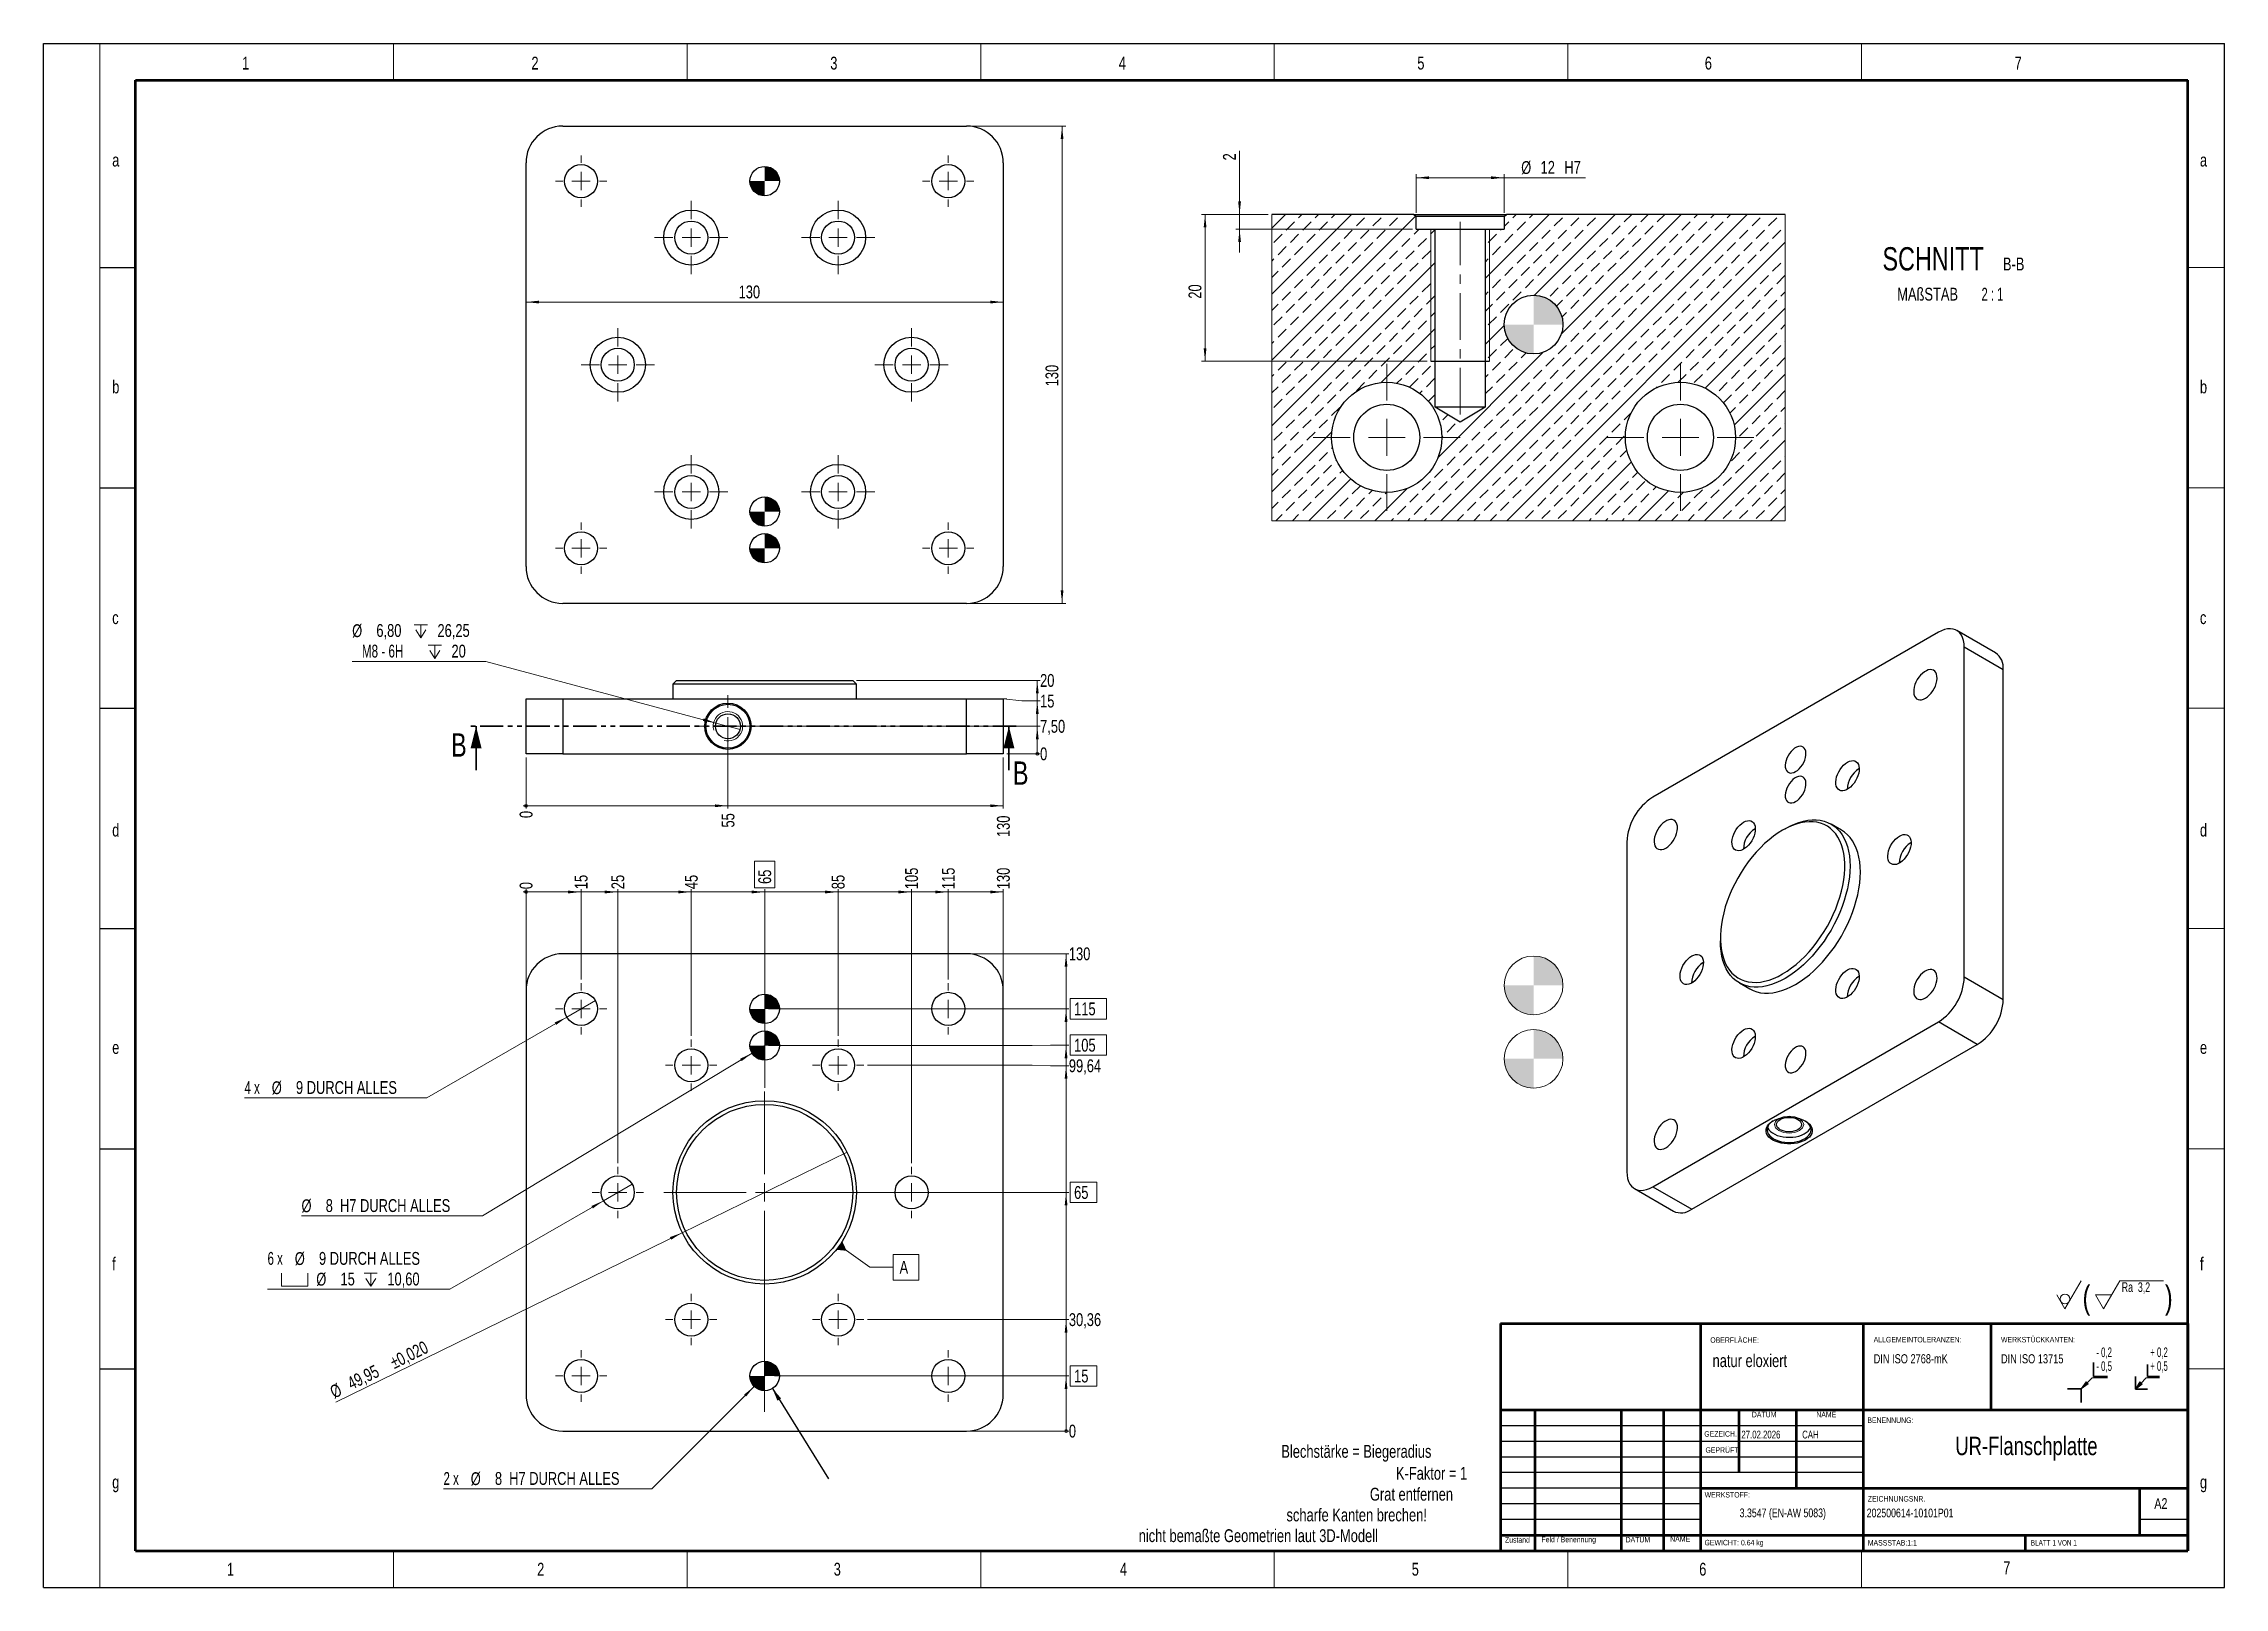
# Model space of a CAD drawing. Header units: millimetres. Extents: x 0 to 594, y 0 to 421.
import ezdxf

# ---------------------------------------------------------------- set-up
doc = ezdxf.new("R2010")
doc.units = ezdxf.units.MM
doc.header["$PDSIZE"] = -1
doc.linetypes.add('CENTERX2', pattern=[20.32, 12.7, -2.54, 2.54, -2.54])
doc.linetypes.add('PHANTOM', pattern=[12.7, 6.35, -1.27, 1.27, -1.27, 1.27, -1.27])
doc.styles.add('SLDTEXTSTYLE0', font='TXT', dxfattribs={"width": 0.605})
doc.styles.add('SLDTEXTSTYLE1', font='TXT', dxfattribs={"width": 0.75})
doc.styles.add('SLDTEXTSTYLE2', font='TXT', dxfattribs={"width": 0.678571})
doc.styles.add('SLDTEXTSTYLE3', font='TXT', dxfattribs={"width": 0.692308})
doc.styles.add('SLDTEXTSTYLE4', font='TXT', dxfattribs={"width": 0.666667})
doc.styles.add('SLDTEXTSTYLE6', font='TXT', dxfattribs={"width": 0.65})
doc.dimstyles.new('SLDDIMSTYLE0', dxfattribs={"dimtxt": 3.5, "dimasz": 0.254, "dimexe": 0, "dimexo": 0.0625, "dimgap": 0.875, "dimtad": 0, "dimtih": 1, "dimtoh": 1, "dimdec": 0, "dimrnd": 1e-09, "dimdsep": 46, "dimtxsty": 'SLDTEXTSTYLE1', "dimblk1": 'ORIGIN', "dimblk2": 'ORIGIN', "dimsah": 1, "dimcen": 0.09, "dimadec": 0, "dimazin": 2, "dimtfac": 1, "dimtdec": 3, "dimtofl": 0, "dimtmove": 0, "dimatfit": 3, "dimldrblk": 'ORIGIN', "dimfxl": 1, "dimfrac": 2, "dimtolj": 1, "dimtzin": 12, "dimarcsym": 0})
doc.dimstyles.new('SLDDIMSTYLE1', dxfattribs={"dimtxt": 3.5, "dimasz": 3.556, "dimexe": 0, "dimexo": 0.0625, "dimgap": -0.875, "dimtad": 0, "dimtih": 1, "dimtoh": 1, "dimrnd": 1e-09, "dimzin": 12, "dimdsep": 46, "dimtxsty": 'SLDTEXTSTYLE1', "dimsah": 1, "dimcen": 0.09, "dimadec": 0, "dimazin": 3, "dimtfac": 1, "dimtdec": 3, "dimtofl": 0, "dimtmove": 0, "dimatfit": 3, "dimfxl": 1, "dimfrac": 2, "dimtolj": 1, "dimarcsym": 0})
doc.dimstyles.new('SLDDIMSTYLE10', dxfattribs={"dimtxt": 3.5, "dimasz": 3.556, "dimexe": 0, "dimexo": 0.0625, "dimgap": 0.875, "dimtad": 1, "dimlfac": 0.5, "dimrnd": 1e-09, "dimzin": 12, "dimdsep": 46, "dimtxsty": 'SLDTEXTSTYLE1', "dimsah": 1, "dimcen": 0.09, "dimadec": 0, "dimazin": 3, "dimtfac": 1, "dimtdec": 3, "dimtofl": 0, "dimtmove": 0, "dimatfit": 3, "dimfxl": 1, "dimfrac": 2, "dimtolj": 1, "dimarcsym": 0})
doc.dimstyles.new('SLDDIMSTYLE11', dxfattribs={"dimtxt": 3.5, "dimasz": 3.556, "dimexe": 0, "dimexo": 0.0625, "dimgap": 0.875, "dimtad": 1, "dimlfac": 0.5, "dimrnd": 1e-09, "dimzin": 12, "dimdsep": 46, "dimtxsty": 'SLDTEXTSTYLE1', "dimsah": 1, "dimcen": 0.09, "dimadec": 0, "dimazin": 3, "dimtfac": 1, "dimtdec": 3, "dimtmove": 0, "dimatfit": 0, "dimfxl": 1, "dimfrac": 2, "dimtolj": 1, "dimtzin": 12, "dimarcsym": 0})
doc.dimstyles.new('SLDDIMSTYLE12', dxfattribs={"dimtxt": 3.5, "dimasz": 3.556, "dimexe": 0, "dimexo": 0.0625, "dimgap": 0.875, "dimtad": 1, "dimlfac": 0.5, "dimrnd": 1e-09, "dimzin": 12, "dimdsep": 46, "dimtxsty": 'SLDTEXTSTYLE1', "dimsah": 1, "dimcen": 0.09, "dimadec": 0, "dimazin": 3, "dimtfac": 1, "dimtdec": 3, "dimtofl": 0, "dimtmove": 0, "dimatfit": 3, "dimfxl": 1, "dimfrac": 2, "dimtolj": 1, "dimtzin": 12, "dimarcsym": 0})
doc.dimstyles.new('SLDDIMSTYLE2', dxfattribs={"dimtxt": 3.5, "dimasz": 3.556, "dimexe": 0, "dimexo": 0.0625, "dimgap": 0.875, "dimtad": 0, "dimtih": 1, "dimtoh": 1, "dimrnd": 1e-09, "dimzin": 12, "dimdsep": 46, "dimtxsty": 'SLDTEXTSTYLE1', "dimsah": 1, "dimcen": 0.09, "dimadec": 0, "dimazin": 3, "dimtfac": 1, "dimtdec": 3, "dimtofl": 0, "dimtmove": 0, "dimatfit": 3, "dimfxl": 1, "dimfrac": 2, "dimtolj": 1, "dimtzin": 12, "dimarcsym": 0})
doc.dimstyles.new('SLDDIMSTYLE3', dxfattribs={"dimtxt": 3.5, "dimasz": 3.556, "dimexe": 0, "dimexo": 0.0625, "dimgap": 0.875, "dimtad": 0, "dimtih": 1, "dimtoh": 1, "dimdec": 6, "dimrnd": 1e-09, "dimzin": 12, "dimdsep": 46, "dimtxsty": 'SLDTEXTSTYLE1', "dimblk1": 'NONE', "dimsah": 1, "dimcen": 0, "dimadec": 0, "dimazin": 3, "dimtfac": 1, "dimtdec": 3, "dimtmove": 0, "dimatfit": 3, "dimldrblk": 'NONE', "dimfxl": 1, "dimfrac": 2, "dimtolj": 1, "dimarcsym": 0})
doc.dimstyles.new('SLDDIMSTYLE4', dxfattribs={"dimtxt": 3.5, "dimasz": 3.556, "dimexe": 0, "dimexo": 0.0625, "dimgap": 0.875, "dimtad": 0, "dimtih": 1, "dimtoh": 1, "dimdec": 6, "dimrnd": 1e-09, "dimzin": 12, "dimdsep": 46, "dimtxsty": 'SLDTEXTSTYLE1', "dimblk1": 'NONE', "dimsah": 1, "dimcen": 0, "dimadec": 0, "dimazin": 3, "dimtfac": 1, "dimtdec": 3, "dimtmove": 0, "dimatfit": 3, "dimldrblk": 'NONE', "dimfxl": 1, "dimfrac": 2, "dimtolj": 1, "dimtzin": 12, "dimarcsym": 0})
doc.dimstyles.new('SLDDIMSTYLE5', dxfattribs={"dimtxt": 3.5, "dimasz": 3.556, "dimexe": 0, "dimexo": 0.0625, "dimgap": 0.875, "dimtad": 1, "dimrnd": 1e-09, "dimzin": 12, "dimdsep": 46, "dimtxsty": 'SLDTEXTSTYLE1', "dimblk1": 'NONE', "dimsah": 1, "dimcen": 0, "dimadec": 0, "dimazin": 3, "dimtol": 1, "dimtp": 0.02, "dimtm": 0.02, "dimtfac": 1, "dimtdec": 3, "dimtmove": 0, "dimatfit": 3, "dimldrblk": 'NONE', "dimfxl": 1, "dimfrac": 2, "dimtolj": 1, "dimarcsym": 0})
doc.dimstyles.new('SLDDIMSTYLE7', dxfattribs={"dimtxt": 0.18, "dimasz": 3.556, "dimexe": 0, "dimexo": 0.0625, "dimgap": 0, "dimtad": 0, "dimtih": 1, "dimtoh": 1, "dimdec": 0, "dimrnd": 1e-09, "dimzin": 0, "dimdsep": 46, "dimtxsty": 'Standard', "dimsah": 1, "dimcen": 0.09, "dimadec": 0, "dimazin": 0, "dimtfac": 3.556, "dimtdec": 0, "dimtofl": 0, "dimtmove": 0, "dimatfit": 3, "dimfxl": 1, "dimfrac": 2, "dimtolj": 1, "dimtzin": 0, "dimarcsym": 0})
doc.dimstyles.new('SLDDIMSTYLE8', dxfattribs={"dimtxt": 3.5, "dimasz": 3.556, "dimexe": 0, "dimexo": 0.0625, "dimgap": 0.875, "dimtad": 0, "dimtih": 1, "dimtoh": 1, "dimrnd": 1e-09, "dimzin": 12, "dimdsep": 46, "dimtxsty": 'SLDTEXTSTYLE1', "dimblk1": 'NONE', "dimsah": 1, "dimcen": 0, "dimadec": 0, "dimazin": 3, "dimtfac": 1, "dimtdec": 3, "dimtmove": 0, "dimatfit": 3, "dimldrblk": 'NONE', "dimfxl": 1, "dimfrac": 2, "dimtolj": 1, "dimtzin": 12, "dimarcsym": 0})
doc.dimstyles.new('SLDDIMSTYLE9', dxfattribs={"dimtxt": 3.5, "dimasz": 3.556, "dimexe": 0, "dimexo": 0.0625, "dimgap": 0.875, "dimtad": 1, "dimrnd": 1e-09, "dimzin": 12, "dimdsep": 46, "dimtxsty": 'SLDTEXTSTYLE1', "dimsah": 1, "dimcen": 0.09, "dimadec": 0, "dimazin": 3, "dimtfac": 1, "dimtdec": 3, "dimtofl": 0, "dimtmove": 0, "dimatfit": 3, "dimfxl": 1, "dimfrac": 2, "dimtolj": 1, "dimtzin": 12, "dimarcsym": 0})

msp = doc.modelspace()

# ---------------------------------------------------------------- texts
at = {"color": 7, "linetype": 'Continuous', "lineweight": 0}
for s, insert, char_height, attachment_point, style in [('1', (54.0415715, 416.9445118), 3.5, 1, 'SLDTEXTSTYLE1'), ('2', (132.8553951, 416.9445118), 3.5, 1, 'SLDTEXTSTYLE1'), ('3', (214.2522239, 416.9445118), 3.5, 1, 'SLDTEXTSTYLE1'), ('4', (292.8324781, 416.9445118), 3.5, 1, 'SLDTEXTSTYLE1'), ('5', (374.1416541, 416.9445118), 3.5, 1, 'SLDTEXTSTYLE1'), ('6', (452.4393791, 416.9445118), 3.5, 1, 'SLDTEXTSTYLE1'), ('7', (536.8257936, 416.9445118), 3.5, 1, 'SLDTEXTSTYLE1'), ('a', (18.6747776, 390.5255785), 3.5, 1, 'SLDTEXTSTYLE1'), ('a', (587.3021911, 390.5255785), 3.5, 1, 'SLDTEXTSTYLE1'), ('b', (18.6747776, 328.7396375), 3.5, 1, 'SLDTEXTSTYLE1'), ('b', (587.3021911, 328.7396375), 3.5, 1, 'SLDTEXTSTYLE1'), ('c', (18.6747776, 265.882264), 3.5, 1, 'SLDTEXTSTYLE1'), ('c', (587.3021911, 265.882264), 3.5, 1, 'SLDTEXTSTYLE1'), ('d', (18.6747776, 208.0249089), 3.5, 1, 'SLDTEXTSTYLE1'), ('d', (587.3021911, 208.0249089), 3.5, 1, 'SLDTEXTSTYLE1'), ('e', (18.6747776, 148.8157313), 3.5, 1, 'SLDTEXTSTYLE1'), ('e', (587.3021911, 148.8157313), 3.5, 1, 'SLDTEXTSTYLE1'), ('f', (18.6747776, 89.8984789), 3.5, 1, 'SLDTEXTSTYLE1'), ('f', (587.3021911, 89.8984789), 3.5, 1, 'SLDTEXTSTYLE1'), ('OBERFLÄCHE:', (453.9381905, 68.1276903), 1.5, 1, 'SLDTEXTSTYLE1'), ('natur eloxiert', (454.5679454, 63.5068704), 3.5, 1, 'SLDTEXTSTYLE1'), ('DATUM', (465.2634317, 47.8360991), 1.5, 1, 'SLDTEXTSTYLE1'), ('NAME', (482.8117198, 47.8360991), 1.5, 1, 'SLDTEXTSTYLE1'), ('GEZEICH.', (452.3030849, 42.5605953), 1.5, 1, 'SLDTEXTSTYLE1'), ('27.02.2026', (462.4132694, 42.6828736), 2.11666667, 1, 'SLDTEXTSTYLE1'), ('CAH', (478.9706477, 42.6828736), 2.11666667, 1, 'SLDTEXTSTYLE1'), ('BENENNUNG:', (496.7182275, 46.2784137), 1.5, 1, 'SLDTEXTSTYLE1'), ('Blechstärke = Biegeradius', (337.1017933, 38.7976644), 3.5, 1, 'SLDTEXTSTYLE1'), ('GEPRÜFT', (452.6265745, 38.175612), 1.5, 1, 'SLDTEXTSTYLE1'), ('UR-Flanschplatte', (540.0513142, 41.0197377), 5, 2, 'SLDTEXTSTYLE1'), ('K-Faktor = 1', (368.3197395, 32.8287592), 3.5, 1, 'SLDTEXTSTYLE1'), ('g', (18.6747776, 30.4575176), 3.5, 1, 'SLDTEXTSTYLE1'), ('Grat entfernen', (361.2329658, 27.1317335), 3.5, 1, 'SLDTEXTSTYLE1'), ('WERKSTOFF:', (452.4079029, 25.9861357), 1.5, 1, 'SLDTEXTSTYLE1'), ('ZEICHNUNGSNR.', (496.8360067, 24.8687173), 1.5, 1, 'SLDTEXTSTYLE1'), ('A2', (574.8830254, 24.3005239), 2.91041667, 1, 'SLDTEXTSTYLE1'), ('g', (587.3021911, 30.4575176), 3.5, 1, 'SLDTEXTSTYLE1'), ('scharfe Kanten brechen!', (338.5121372, 21.4829864), 3.5, 1, 'SLDTEXTSTYLE1'), ('3.3547 (EN-AW 5083)', (473.6871964, 21.4856452), 2.38125, 2, 'SLDTEXTSTYLE1'), ('202500614-10101P01', (496.5420599, 21.4638978), 2.38125, 1, 'SLDTEXTSTYLE1'), ('nicht bemaßte Geometrien laut 3D-Modell', (298.2566677, 15.8352884), 3.5, 1, 'SLDTEXTSTYLE1'), ('Zustand', (398.0220964, 13.6984601), 1.5, 1, 'SLDTEXTSTYLE1'), ('Feld / Benennung', (407.959194, 13.7892311), 1.5, 1, 'SLDTEXTSTYLE1'), ('DATUM', (430.8718141, 13.7518978), 1.5, 1, 'SLDTEXTSTYLE1'), ('NAME', (443.021643, 13.9386612), 1.5, 1, 'SLDTEXTSTYLE1'), ('GEWICHT: 0.64 kg', (452.3798517, 12.9493913), 1.4986, 1, 'SLDTEXTSTYLE1'), ('MASSSTAB:1:1', (496.8360067, 12.9001667), 1.5, 1, 'SLDTEXTSTYLE1'), ('BLATT 1 VON 1', (541.240335, 12.9001667), 1.5, 1, 'SLDTEXTSTYLE3'), ('1', (49.9217844, 6.698482), 3.5, 1, 'SLDTEXTSTYLE1'), ('2', (134.4188996, 6.698482), 3.5, 1, 'SLDTEXTSTYLE1'), ('3', (215.1904783, 6.698482), 3.5, 1, 'SLDTEXTSTYLE1'), ('4', (293.1375333, 6.698482), 3.5, 1, 'SLDTEXTSTYLE1'), ('5', (372.6228749, 6.698482), 3.5, 1, 'SLDTEXTSTYLE1'), ('6', (450.9164064, 6.698482), 3.5, 1, 'SLDTEXTSTYLE1'), ('7', (533.7160072, 7.0826401), 3.5, 1, 'SLDTEXTSTYLE1')]:
    msp.add_mtext(s, dxfattribs=dict(at, insert=insert, char_height=char_height, attachment_point=attachment_point, style=style))
at = {"color": 7, "linetype": 'Continuous', "char_height": 6.35, "attachment_point": 1, "style": 'SLDTEXTSTYLE1'}
for insert in [(110.9800289, 232.640503), (263.9906286, 224.9745518)]:
    msp.add_mtext('B', dxfattribs=dict(at, insert=insert))

# ---------------------------------------------------------------- blocks, each defined once
blk = doc.blocks.new('SW_NOTE_0')
at = {"color": 0, "linetype": 'Continuous', "lineweight": 0, "insert": (0, 4.51), "char_height": 3.5, "attachment_point": 1, "style": 'SLDTEXTSTYLE0'}
blk.add_mtext('+ 0,5', dxfattribs=at)
blk = doc.blocks.new('SW_NOTE_0_1')
at = {"color": 0, "linetype": 'Continuous', "lineweight": 0, "insert": (0, 4.51), "char_height": 3.5, "attachment_point": 1, "style": 'SLDTEXTSTYLE0'}
blk.add_mtext('+ 0,2', dxfattribs=at)
blk = doc.blocks.new('SW_NOTE_0_2')
at = {"color": 0, "linetype": 'Continuous', "lineweight": 0, "insert": (0, 4.51), "char_height": 3.5, "attachment_point": 1, "style": 'SLDTEXTSTYLE0'}
blk.add_mtext('- 0,2', dxfattribs=at)
blk = doc.blocks.new('SW_NOTE_0_3')
at = {"color": 0, "linetype": 'Continuous', "lineweight": 0, "insert": (0, 4.51), "char_height": 3.5, "attachment_point": 1, "style": 'SLDTEXTSTYLE0'}
blk.add_mtext('- 0,5', dxfattribs=at)
blk = doc.blocks.new('Block3')
at = {"linetype": 'Continuous'}
for points in [[(735.45, 277.8), (737.92, 279.57), (737.22, 280.27)], [(755.16, 277.71), (757.62, 279.47), (756.78, 280.26)]]:
    blk.add_hatch(color=7, dxfattribs=at).paths.add_polyline_path(points, flags=0)
at = {"color": 7, "linetype": 'Continuous', "lineweight": 35}
for p, q in [((739.95, 287.3), (739.95, 282.3)), ((759.52, 286.66), (759.52, 282.3)), ((730.45, 277.8), (735.45, 277.8)), ((735.45, 277.8), (735.45, 272.8)), ((739.95, 282.3), (744.95, 282.3)), ((755.16, 277.71), (755.16, 282.3)), ((759.52, 277.71), (755.16, 277.71)), ((759.52, 282.3), (763.89, 282.3))]:
    blk.add_line(p, q, dxfattribs=at)
at = {"color": 7, "linetype": 'Continuous', "lineweight": 18}
for p, q in [((735.45, 277.8), (739.45, 281.8)), ((735.45, 277.8), (737.22, 280.27)), ((735.45, 277.8), (737.92, 279.57)), ((737.22, 280.27), (737.92, 279.57)), ((739.45, 281.8), (744.95, 281.8)), ((755.16, 277.71), (759.02, 281.8)), ((755.16, 277.71), (756.78, 280.26)), ((755.16, 277.71), (757.62, 279.47)), ((756.78, 280.26), (757.62, 279.47)), ((759.02, 281.8), (763.89, 281.8))]:
    blk.add_line(p, q, dxfattribs=at)
at = {"color": 7, "linetype": 'Continuous', "lineweight": 0}
for p in [(737.57, 279.92), (757.2, 279.87)]:
    blk.add_point(p, dxfattribs=at)
for name, p in [('SW_NOTE_0_2', (740.95, 288.28)), ('SW_NOTE_0_3', (740.95, 283.27)), ('SW_NOTE_0_1', (760.52, 288.3)), ('SW_NOTE_0', (760.52, 283.3))]:
    blk.add_blockref(name, p, dxfattribs=at)
blk = doc.blocks.new('SW_NOTE_0_4')
at = {"color": 0, "linetype": 'Continuous', "lineweight": 0}
for p, q in [((-4.81, 1.87), (-0.35, 9.43)), ((5.71, 1.87), (10.17, 9.43)), ((10.17, 9.43), (22.04, 9.43)), ((-4.81, 1.87), (-7.04, 5.65)), ((5.71, 1.87), (3.48, 5.65)), ((7.94, 5.65), (3.48, 5.65))]:
    blk.add_line(p, q, dxfattribs=at)
blk.add_circle((-4.81, 4.52), 1.32, dxfattribs=at)
at = {"color": 0, "linetype": 'Continuous', "lineweight": 0, "attachment_point": 1}
for s, insert, char_height, style in [('(', (0, 8.19), 6.35, 'SLDTEXTSTYLE1'), ('Ra  3,2', (10.66, 9.06), 2.646, 'SLDTEXTSTYLE2'), (')', (22.41, 8.19), 6.35, 'SLDTEXTSTYLE1')]:
    blk.add_mtext(s, dxfattribs=dict(at, insert=insert, char_height=char_height, style=style))
blk = doc.blocks.new('SW_NOTE_0_5')
at = {"color": 0, "linetype": 'Continuous', "lineweight": 0, "attachment_point": 1, "style": 'SLDTEXTSTYLE1'}
for s, insert, char_height in [('ALLGEMEINTOLERANZEN:', (0, 1.93), 1.5), ('DIN ISO 2768-mK', (0, -2.78), 2.5)]:
    blk.add_mtext(s, dxfattribs=dict(at, insert=insert, char_height=char_height))
blk = doc.blocks.new('SW_NOTE_0_6')
at = {"color": 0, "linetype": 'Continuous', "lineweight": 0, "attachment_point": 1, "style": 'SLDTEXTSTYLE1'}
for s, insert, char_height in [('WERKSTÜCKKANTEN:', (0, 1.93), 1.5), ('DIN ISO 13715', (0, -2.78), 2.5)]:
    blk.add_mtext(s, dxfattribs=dict(at, insert=insert, char_height=char_height))
blk = doc.blocks.new('_Origin')
at = {"color": 0, "linetype": 'ByBlock', "lineweight": -2}
blk.add_line((0, 0), (-1, 0), dxfattribs=at)
blk.add_circle((0, 0), 0.5, dxfattribs=at)
blk = doc.blocks.new('_D')
at = {"color": 7, "linetype": 'Continuous', "lineweight": 0}
blk.add_line((252.39, 42.58), (279.24, 42.58), dxfattribs=at)
at = {"color": 7, "linetype": 'Continuous', "lineweight": 18, "xscale": 0.762, "yscale": 0.762}
blk.add_blockref('_Origin', (278.48, 42.58), dxfattribs=at)
at = {"color": 7, "linetype": 'Continuous', "lineweight": 18, "insert": (279.24, 44.32), "char_height": 3.5, "attachment_point": 1, "style": 'SLDTEXTSTYLE1'}
blk.add_mtext('0', dxfattribs=at)
blk = doc.blocks.new('_D_1')
at = {"color": 7, "linetype": 'Continuous', "lineweight": 0}
for p, q in [((279.6, 54.81), (279.6, 60.36)), ((279.6, 60.36), (286.9, 60.36)), ((286.9, 60.36), (286.9, 54.81)), ((199.08, 57.58), (279.24, 57.58)), ((278.48, 42.58), (278.48, 57.58)), ((286.9, 54.81), (279.6, 54.81))]:
    blk.add_line(p, q, dxfattribs=at)
at = {"color": 7, "linetype": 'Continuous', "lineweight": 18}
blk.add_solid([(278.48, 57.58), (278.1, 54.03), (278.86, 54.03)], dxfattribs=at)
at = {"color": 7, "linetype": 'Continuous', "lineweight": 18, "insert": (280.67, 59.32), "char_height": 3.5, "attachment_point": 1, "style": 'SLDTEXTSTYLE1'}
blk.add_mtext('15', dxfattribs=at)
blk = doc.blocks.new('_D_2')
at = {"color": 7, "linetype": 'Continuous', "lineweight": 0}
for p, q in [((224.39, 72.94), (279.24, 72.94)), ((278.48, 57.58), (278.48, 72.94))]:
    blk.add_line(p, q, dxfattribs=at)
at = {"color": 7, "linetype": 'Continuous', "lineweight": 18}
blk.add_solid([(278.48, 72.94), (278.1, 69.39), (278.86, 69.39)], dxfattribs=at)
at = {"color": 7, "linetype": 'Continuous', "lineweight": 18, "insert": (279.24, 74.68), "char_height": 3.5, "attachment_point": 1, "style": 'SLDTEXTSTYLE1'}
blk.add_mtext('30,36', dxfattribs=at)
blk = doc.blocks.new('_D_3')
at = {"color": 7, "linetype": 'Continuous', "lineweight": 0}
for p, q in [((197.39, 107.58), (279.24, 107.58)), ((278.48, 72.94), (278.48, 107.58)), ((279.6, 104.81), (279.6, 110.36)), ((279.6, 110.36), (286.9, 110.36)), ((286.9, 110.36), (286.9, 104.81)), ((286.9, 104.81), (279.6, 104.81))]:
    blk.add_line(p, q, dxfattribs=at)
at = {"color": 7, "linetype": 'Continuous', "lineweight": 18}
blk.add_solid([(278.48, 107.58), (278.1, 104.03), (278.86, 104.03)], dxfattribs=at)
at = {"color": 7, "linetype": 'Continuous', "lineweight": 18, "insert": (280.67, 109.32), "char_height": 3.5, "attachment_point": 1, "style": 'SLDTEXTSTYLE1'}
blk.add_mtext('65', dxfattribs=at)
blk = doc.blocks.new('_D_4')
at = {"color": 7, "linetype": 'Continuous', "lineweight": 0}
for p, q in [((269.24, 142.22), (224.39, 142.22)), ((274.24, 142.1), (269.24, 142.22)), ((274.24, 142.1), (279.24, 142.1)), ((278.48, 107.58), (278.48, 142.1))]:
    blk.add_line(p, q, dxfattribs=at)
at = {"color": 7, "linetype": 'Continuous', "lineweight": 18}
blk.add_solid([(278.48, 142.1), (278.1, 138.54), (278.86, 138.54)], dxfattribs=at)
at = {"color": 7, "linetype": 'Continuous', "lineweight": 18, "insert": (279.24, 143.83), "char_height": 3.5, "attachment_point": 1, "style": 'SLDTEXTSTYLE1'}
blk.add_mtext('99,64', dxfattribs=at)
blk = doc.blocks.new('_D_5')
at = {"color": 7, "linetype": 'Continuous', "lineweight": 0}
for p, q in [((279.6, 144.93), (279.6, 150.49)), ((279.6, 150.49), (289.49, 150.49)), ((289.49, 150.49), (289.49, 144.93)), ((269.24, 147.58), (197.39, 147.58)), ((274.24, 147.71), (269.24, 147.58)), ((274.24, 147.71), (279.24, 147.71)), ((278.48, 142.1), (278.48, 147.71)), ((289.49, 144.93), (279.6, 144.93))]:
    blk.add_line(p, q, dxfattribs=at)
at = {"color": 7, "linetype": 'Continuous', "lineweight": 18}
blk.add_solid([(278.48, 147.71), (278.1, 144.15), (278.86, 144.15)], dxfattribs=at)
at = {"color": 7, "linetype": 'Continuous', "lineweight": 18, "insert": (280.67, 149.44), "char_height": 3.5, "attachment_point": 1, "style": 'SLDTEXTSTYLE1'}
blk.add_mtext('105', dxfattribs=at)
blk = doc.blocks.new('_D_6')
at = {"color": 7, "linetype": 'Continuous', "lineweight": 0}
for p, q in [((197.39, 157.58), (279.24, 157.58)), ((278.48, 147.71), (278.48, 157.58)), ((279.6, 154.81), (279.6, 160.36)), ((279.6, 160.36), (289.49, 160.36)), ((289.49, 154.81), (279.6, 154.81)), ((289.49, 160.36), (289.49, 154.81))]:
    blk.add_line(p, q, dxfattribs=at)
at = {"color": 7, "linetype": 'Continuous', "lineweight": 18}
blk.add_solid([(278.48, 157.58), (278.1, 154.03), (278.86, 154.03)], dxfattribs=at)
at = {"color": 7, "linetype": 'Continuous', "lineweight": 18, "insert": (280.67, 159.32), "char_height": 3.5, "attachment_point": 1, "style": 'SLDTEXTSTYLE1'}
blk.add_mtext('115', dxfattribs=at)
blk = doc.blocks.new('_D_7')
at = {"color": 7, "linetype": 'Continuous', "lineweight": 0}
for p, q in [((252.39, 172.58), (279.24, 172.58)), ((278.48, 157.58), (278.48, 172.58))]:
    blk.add_line(p, q, dxfattribs=at)
at = {"color": 7, "linetype": 'Continuous', "lineweight": 18}
blk.add_solid([(278.48, 172.58), (278.1, 169.03), (278.86, 169.03)], dxfattribs=at)
at = {"color": 7, "linetype": 'Continuous', "lineweight": 18, "insert": (279.24, 174.32), "char_height": 3.5, "attachment_point": 1, "style": 'SLDTEXTSTYLE1'}
blk.add_mtext('130', dxfattribs=at)
blk = doc.blocks.new('_D_8')
at = {"color": 7, "linetype": 'Continuous', "lineweight": 0}
blk.add_line((131.39, 163.58), (131.39, 190.18), dxfattribs=at)
at = {"color": 7, "linetype": 'Continuous', "lineweight": 18, "xscale": 0.762, "yscale": 0.762}
blk.add_blockref('_Origin', (131.39, 189.42), dxfattribs=at)
at = {"color": 7, "linetype": 'Continuous', "lineweight": 18, "insert": (129.65, 190.18), "char_height": 3.5, "attachment_point": 1, "rotation": 90, "style": 'SLDTEXTSTYLE1'}
blk.add_mtext('0', dxfattribs=at)
blk = doc.blocks.new('_D_9')
at = {"color": 7, "linetype": 'Continuous', "lineweight": 0}
for p, q in [((146.39, 165.58), (146.39, 190.18)), ((131.39, 189.42), (146.39, 189.42))]:
    blk.add_line(p, q, dxfattribs=at)
at = {"color": 7, "linetype": 'Continuous', "lineweight": 18}
blk.add_solid([(146.39, 189.42), (142.83, 189.8), (142.83, 189.03)], dxfattribs=at)
at = {"color": 7, "linetype": 'Continuous', "lineweight": 18, "insert": (144.65, 190.18), "char_height": 3.5, "attachment_point": 1, "rotation": 90, "style": 'SLDTEXTSTYLE1'}
blk.add_mtext('15', dxfattribs=at)
blk = doc.blocks.new('_D_10')
at = {"color": 7, "linetype": 'Continuous', "lineweight": 0}
for p, q in [((156.39, 115.58), (156.39, 190.18)), ((146.39, 189.42), (156.39, 189.42))]:
    blk.add_line(p, q, dxfattribs=at)
at = {"color": 7, "linetype": 'Continuous', "lineweight": 18}
blk.add_solid([(156.39, 189.42), (152.83, 189.8), (152.83, 189.03)], dxfattribs=at)
at = {"color": 7, "linetype": 'Continuous', "lineweight": 18, "insert": (154.65, 190.18), "char_height": 3.5, "attachment_point": 1, "rotation": 90, "style": 'SLDTEXTSTYLE1'}
blk.add_mtext('25', dxfattribs=at)
blk = doc.blocks.new('_D_11')
at = {"color": 7, "linetype": 'Continuous', "lineweight": 0}
for p, q in [((176.39, 150.22), (176.39, 190.18)), ((156.39, 189.42), (176.39, 189.42))]:
    blk.add_line(p, q, dxfattribs=at)
at = {"color": 7, "linetype": 'Continuous', "lineweight": 18}
blk.add_solid([(176.39, 189.42), (172.83, 189.8), (172.83, 189.03)], dxfattribs=at)
at = {"color": 7, "linetype": 'Continuous', "lineweight": 18, "insert": (174.65, 190.18), "char_height": 3.5, "attachment_point": 1, "rotation": 90, "style": 'SLDTEXTSTYLE1'}
blk.add_mtext('45', dxfattribs=at)
blk = doc.blocks.new('_D_12')
at = {"color": 7, "linetype": 'Continuous', "lineweight": 0}
for p, q in [((193.61, 190.53), (193.61, 197.84)), ((193.61, 197.84), (199.17, 197.84)), ((199.17, 197.84), (199.17, 190.53)), ((199.17, 190.53), (193.61, 190.53)), ((196.39, 136.06), (196.39, 190.18)), ((176.39, 189.42), (196.39, 189.42))]:
    blk.add_line(p, q, dxfattribs=at)
at = {"color": 7, "linetype": 'Continuous', "lineweight": 18}
blk.add_solid([(196.39, 189.42), (192.83, 189.8), (192.83, 189.03)], dxfattribs=at)
at = {"color": 7, "linetype": 'Continuous', "lineweight": 18, "insert": (194.65, 191.6), "char_height": 3.5, "attachment_point": 1, "rotation": 90, "style": 'SLDTEXTSTYLE1'}
blk.add_mtext('65', dxfattribs=at)
blk = doc.blocks.new('_D_13')
at = {"color": 7, "linetype": 'Continuous', "lineweight": 0}
for p, q in [((216.39, 150.22), (216.39, 190.18)), ((196.39, 189.42), (216.39, 189.42))]:
    blk.add_line(p, q, dxfattribs=at)
at = {"color": 7, "linetype": 'Continuous', "lineweight": 18}
blk.add_solid([(216.39, 189.42), (212.83, 189.8), (212.83, 189.03)], dxfattribs=at)
at = {"color": 7, "linetype": 'Continuous', "lineweight": 18, "insert": (214.65, 190.18), "char_height": 3.5, "attachment_point": 1, "rotation": 90, "style": 'SLDTEXTSTYLE1'}
blk.add_mtext('85', dxfattribs=at)
blk = doc.blocks.new('_D_14')
at = {"color": 7, "linetype": 'Continuous', "lineweight": 0}
for p, q in [((236.39, 115.58), (236.39, 190.18)), ((216.39, 189.42), (236.39, 189.42))]:
    blk.add_line(p, q, dxfattribs=at)
at = {"color": 7, "linetype": 'Continuous', "lineweight": 18}
blk.add_solid([(236.39, 189.42), (232.83, 189.8), (232.83, 189.03)], dxfattribs=at)
at = {"color": 7, "linetype": 'Continuous', "lineweight": 18, "insert": (234.65, 190.18), "char_height": 3.5, "attachment_point": 1, "rotation": 90, "style": 'SLDTEXTSTYLE1'}
blk.add_mtext('105', dxfattribs=at)
blk = doc.blocks.new('_D_15')
at = {"color": 7, "linetype": 'Continuous', "lineweight": 0}
for p, q in [((246.39, 165.58), (246.39, 190.18)), ((236.39, 189.42), (246.39, 189.42))]:
    blk.add_line(p, q, dxfattribs=at)
at = {"color": 7, "linetype": 'Continuous', "lineweight": 18}
blk.add_solid([(246.39, 189.42), (242.83, 189.8), (242.83, 189.03)], dxfattribs=at)
at = {"color": 7, "linetype": 'Continuous', "lineweight": 18, "insert": (244.65, 190.18), "char_height": 3.5, "attachment_point": 1, "rotation": 90, "style": 'SLDTEXTSTYLE1'}
blk.add_mtext('115', dxfattribs=at)
blk = doc.blocks.new('_D_16')
at = {"color": 7, "linetype": 'Continuous', "lineweight": 0}
for p, q in [((261.39, 163.58), (261.39, 190.18)), ((246.39, 189.42), (261.39, 189.42))]:
    blk.add_line(p, q, dxfattribs=at)
at = {"color": 7, "linetype": 'Continuous', "lineweight": 18}
blk.add_solid([(261.39, 189.42), (257.83, 189.8), (257.83, 189.03)], dxfattribs=at)
at = {"color": 7, "linetype": 'Continuous', "lineweight": 18, "insert": (259.65, 190.18), "char_height": 3.5, "attachment_point": 1, "rotation": 90, "style": 'SLDTEXTSTYLE1'}
blk.add_mtext('130', dxfattribs=at)
blk = doc.blocks.new('_D_17')
at = {"color": 7, "linetype": 'Continuous', "lineweight": 0}
for p, q in [((199.22, 60.41), (193.56, 54.76)), ((193.56, 54.76), (165.66, 26.85)), ((165.66, 26.85), (108.92, 26.85))]:
    blk.add_line(p, q, dxfattribs=at)
at = {"color": 7, "linetype": 'Continuous', "lineweight": 18}
blk.add_solid([(193.56, 54.76), (190.78, 52.51), (191.31, 51.97)], dxfattribs=at)
at = {"color": 7, "linetype": 'Continuous', "lineweight": 18, "char_height": 3.5, "attachment_point": 1}
for s, insert, style in [('2 x', (108.92, 31.42), 'SLDTEXTSTYLE4'), ('%%c', (116.33, 31.36), 'SLDTEXTSTYLE1'), ('8', (122.92, 31.42), 'SLDTEXTSTYLE1'), ('H7 DURCH ALLES', (126.8, 31.42), 'SLDTEXTSTYLE1')]:
    blk.add_mtext(s, dxfattribs=dict(at, insert=insert, style=style))
blk = doc.blocks.new('_None')
blk = doc.blocks.new('_D_18')
at = {"color": 7, "linetype": 'Continuous', "lineweight": 0}
for p, q in [((142.49, 155.33), (104.4, 133.34)), ((150.28, 159.83), (142.49, 155.33)), ((104.4, 133.34), (54.72, 133.34))]:
    blk.add_line(p, q, dxfattribs=at)
at = {"color": 7, "linetype": 'Continuous', "lineweight": 18}
blk.add_solid([(142.49, 155.33), (139.22, 153.89), (139.6, 153.23)], dxfattribs=at)
at = {"color": 7, "linetype": 'Continuous', "lineweight": 18, "char_height": 3.5, "attachment_point": 1}
for s, insert, style in [('4 x', (54.72, 137.91), 'SLDTEXTSTYLE4'), ('%%c', (62.14, 137.85), 'SLDTEXTSTYLE1'), ('9 DURCH ALLES', (68.73, 137.91), 'SLDTEXTSTYLE1')]:
    blk.add_mtext(s, dxfattribs=dict(at, insert=insert, style=style))
blk = doc.blocks.new('SW_SYMBOL_HOLE_SPOT')
at = {"color": 0, "linetype": 'Continuous', "lineweight": 18}
for p, q in [((0, 875), (0, 75)), ((0, 75), (1600, 75)), ((1600, 75), (1600, 875))]:
    blk.add_line(p, q, dxfattribs=at)
blk = doc.blocks.new('SW_SYMBOL_HOLE_DEPTH')
at = {"color": 0, "linetype": 'Continuous', "lineweight": 18}
for p, q in [((0, 875), (800, 875)), ((100, 555), (400, 75)), ((400, 875), (400, 75)), ((700, 555), (400, 75))]:
    blk.add_line(p, q, dxfattribs=at)
blk = doc.blocks.new('_D_19')
at = {"color": 7, "linetype": 'Continuous', "lineweight": 0}
for p, q in [((160.28, 109.83), (152.49, 105.33)), ((152.49, 105.33), (110.67, 81.19)), ((110.67, 81.19), (60.99, 81.19))]:
    blk.add_line(p, q, dxfattribs=at)
at = {"color": 7, "linetype": 'Continuous', "lineweight": 18}
blk.add_solid([(152.49, 105.33), (149.22, 103.89), (149.6, 103.23)], dxfattribs=at)
at = {"color": 7, "linetype": 'Continuous', "lineweight": 18, "xscale": 0.0044707031, "yscale": 0.0044707031, "zscale": 0.0044707031}
for name, p in [('SW_SYMBOL_HOLE_SPOT', (64.83, 81.67)), ('SW_SYMBOL_HOLE_DEPTH', (87.31, 81.67))]:
    blk.add_blockref(name, p, dxfattribs=at)
at = {"color": 7, "linetype": 'Continuous', "lineweight": 18, "char_height": 3.5, "attachment_point": 1}
for s, insert, style in [('6 x', (60.99, 91.36), 'SLDTEXTSTYLE4'), ('%%c', (68.41, 91.31), 'SLDTEXTSTYLE1'), ('9 DURCH ALLES', (75, 91.36), 'SLDTEXTSTYLE1'), ('%%c', (74.27, 85.7), 'SLDTEXTSTYLE1'), ('15', (80.86, 85.75), 'SLDTEXTSTYLE1'), ('10,60', (93.62, 85.75), 'SLDTEXTSTYLE1')]:
    blk.add_mtext(s, dxfattribs=dict(at, insert=insert, style=style))
blk = doc.blocks.new('_D_20')
at = {"color": 7, "linetype": 'Continuous', "lineweight": 0}
for p, q in [((199.81, 149.65), (192.96, 145.52)), ((192.96, 145.52), (119.56, 101.19)), ((119.56, 101.19), (70.24, 101.19))]:
    blk.add_line(p, q, dxfattribs=at)
at = {"color": 7, "linetype": 'Continuous', "lineweight": 18}
blk.add_solid([(192.96, 145.52), (189.72, 144), (190.12, 143.35)], dxfattribs=at)
at = {"color": 7, "linetype": 'Continuous', "lineweight": 18, "char_height": 3.5, "attachment_point": 1, "style": 'SLDTEXTSTYLE1'}
for s, insert in [('%%c', (70.24, 105.7)), ('8', (76.83, 105.75)), ('H7 DURCH ALLES', (80.71, 105.75))]:
    blk.add_mtext(s, dxfattribs=dict(at, insert=insert))
blk = doc.blocks.new('_D_21')
at = {"color": 7, "linetype": 'Continuous', "lineweight": 0}
for q in [(218.83, 118.55), (79.58, 50.48)]:
    blk.add_line((173.95, 96.62), q, dxfattribs=at)
at = {"color": 7, "linetype": 'Continuous', "lineweight": 18}
blk.add_solid([(173.95, 96.62), (170.59, 95.4), (170.92, 94.71)], dxfattribs=at)
at = {"color": 7, "linetype": 'Continuous', "lineweight": 18, "char_height": 3.5, "attachment_point": 1, "rotation": 26.05175, "style": 'SLDTEXTSTYLE1'}
for s, insert in [('±0,020', (93.95, 62.59)), ('49,95', (82.32, 56.9)), ('%%c', (77.6, 54.53))]:
    blk.add_mtext(s, dxfattribs=dict(at, insert=insert))
blk = doc.blocks.new('SW_CENTERMARKSYMBOL_0')
at = {"color": 0, "linetype": 'Continuous', "lineweight": 18}
for p, q in [((0, 5), (0, 7)), ((-5, 0), (-7, 0)), ((0, 0), (-2.5, 0)), ((0, 0), (0, 2.5)), ((0, 0), (0, -2.5)), ((0, 0), (2.5, 0)), ((5, 0), (7, 0)), ((0, -5), (0, -7))]:
    blk.add_line(p, q, dxfattribs=at)
blk = doc.blocks.new('SW_CENTERMARKSYMBOL_1')
at = {"color": 0, "linetype": 'Continuous', "lineweight": 18}
for p, q in [((0, 5), (0, 7)), ((-5, 0), (-7, 0)), ((0, 0), (-2.5, 0)), ((0, 0), (0, 2.5)), ((0, 0), (0, -2.5)), ((0, 0), (2.5, 0)), ((5, 0), (7, 0)), ((0, -5), (0, -7))]:
    blk.add_line(p, q, dxfattribs=at)
blk = doc.blocks.new('SW_CENTERMARKSYMBOL_2')
at = {"color": 0, "linetype": 'Continuous', "lineweight": 18}
for p, q in [((0, 5), (0, 7)), ((-5, 0), (-7, 0)), ((0, 0), (-2.5, 0)), ((0, 0), (0, 2.5)), ((0, 0), (0, -2.5)), ((0, 0), (2.5, 0)), ((5, 0), (7, 0)), ((0, -5), (0, -7))]:
    blk.add_line(p, q, dxfattribs=at)
blk = doc.blocks.new('SW_CENTERMARKSYMBOL_3')
at = {"color": 0, "linetype": 'Continuous', "lineweight": 18}
for p, q in [((0, 5), (0, 7)), ((-5, 0), (-7, 0)), ((0, 0), (-2.5, 0)), ((0, 0), (0, 2.5)), ((0, 0), (0, -2.5)), ((0, 0), (2.5, 0)), ((5, 0), (7, 0)), ((0, -5), (0, -7))]:
    blk.add_line(p, q, dxfattribs=at)
blk = doc.blocks.new('SW_CENTERMARKSYMBOL_4')
at = {"color": 0, "linetype": 'Continuous', "lineweight": 18}
for p, q in [((0, 5), (0, 7)), ((-5, 0), (-7, 0)), ((0, 0), (-2.5, 0)), ((0, 0), (0, 2.5)), ((0, 0), (0, -2.5)), ((0, 0), (2.5, 0)), ((5, 0), (7, 0)), ((0, -5), (0, -7))]:
    blk.add_line(p, q, dxfattribs=at)
blk = doc.blocks.new('SW_CENTERMARKSYMBOL_5')
at = {"color": 0, "linetype": 'Continuous', "lineweight": 18}
for p, q in [((0, 5), (0, 7)), ((-5, 0), (-7, 0)), ((0, 0), (-2.5, 0)), ((0, 0), (0, 2.5)), ((0, 0), (0, -2.5)), ((0, 0), (2.5, 0)), ((5, 0), (7, 0)), ((0, -5), (0, -7))]:
    blk.add_line(p, q, dxfattribs=at)
blk = doc.blocks.new('SW_CENTERMARKSYMBOL_6')
at = {"color": 0, "linetype": 'Continuous', "lineweight": 18}
for p, q in [((0, 5), (0, 27.48)), ((-5, 0), (-27.48, 0)), ((0, 0), (-2.5, 0)), ((0, 0), (0, 2.5)), ((0, 0), (0, -2.5)), ((0, 0), (2.5, 0)), ((5, 0), (27.48, 0)), ((0, -5), (0, -59.78))]:
    blk.add_line(p, q, dxfattribs=at)
blk = doc.blocks.new('SW_CENTERMARKSYMBOL_7')
at = {"color": 0, "linetype": 'Continuous', "lineweight": 18}
for p, q in [((0, 5), (0, 7)), ((-5, 0), (-7, 0)), ((0, 0), (-2.5, 0)), ((0, 0), (0, 2.5)), ((0, 0), (0, -2.5)), ((0, 0), (2.5, 0)), ((5, 0), (7, 0)), ((0, -5), (0, -7))]:
    blk.add_line(p, q, dxfattribs=at)
blk = doc.blocks.new('SW_CENTERMARKSYMBOL_8')
at = {"color": 0, "linetype": 'Continuous', "lineweight": 18}
for p, q in [((0, 5), (0, 7)), ((-5, 0), (-7, 0)), ((0, 0), (-2.5, 0)), ((0, 0), (0, 2.5)), ((0, 0), (0, -2.5)), ((0, 0), (2.5, 0)), ((5, 0), (7, 0)), ((0, -5), (0, -7))]:
    blk.add_line(p, q, dxfattribs=at)
blk = doc.blocks.new('SW_CENTERMARKSYMBOL_9')
at = {"color": 0, "linetype": 'Continuous', "lineweight": 18}
for p, q in [((0, 5), (0, 7)), ((-5, 0), (-7, 0)), ((0, 0), (-2.5, 0)), ((0, 0), (0, 2.5)), ((0, 0), (0, -2.5)), ((0, 0), (2.5, 0)), ((5, 0), (7, 0)), ((0, -5), (0, -7))]:
    blk.add_line(p, q, dxfattribs=at)
blk = doc.blocks.new('SW_CENTERMARKSYMBOL_10')
at = {"color": 0, "linetype": 'Continuous', "lineweight": 18}
for p, q in [((0, 5), (0, 7)), ((-5, 0), (-7, 0)), ((0, 0), (-2.5, 0)), ((0, 0), (0, 2.5)), ((0, 0), (0, -2.5)), ((0, 0), (2.5, 0)), ((5, 0), (7, 0)), ((0, -5), (0, -7))]:
    blk.add_line(p, q, dxfattribs=at)
blk = doc.blocks.new('SW_DATUMTAG_0')
at = {"color": 0, "linetype": 'Continuous', "lineweight": 18}
for p, q in [((-16.4, 8.67), (-8.12, 2.78)), ((-1.77, -0.72), (-1.77, 6.28)), ((-1.77, 6.28), (5.23, 6.28)), ((5.23, 6.28), (5.23, -0.72)), ((-8.12, 2.78), (-1.77, 2.78)), ((5.23, -0.72), (-1.77, -0.72))]:
    blk.add_line(p, q, dxfattribs=at)
at = {"color": 0, "linetype": 'Continuous', "lineweight": 0}
blk.add_solid([(-17.21, 7.53), (-15.58, 9.81), (-14.4, 7.25)], dxfattribs=at)
at = {"color": 0, "linetype": 'Continuous', "lineweight": 0, "insert": (0, 4.51), "char_height": 3.5, "attachment_point": 1, "style": 'SLDTEXTSTYLE1'}
blk.add_mtext('A', dxfattribs=at)
blk = doc.blocks.new('SW_DOWELSYMBOL_0')
at = {"linetype": 'Continuous', "lineweight": 0}
h = blk.add_hatch(color=0, dxfattribs=at)
edge = h.paths.add_edge_path(flags=0)
edge.add_arc((0, 0), 4, 180, 270)
edge.add_line((0, -4), (0, 0))
edge.add_line((0, 0), (-4, 0))
h = blk.add_hatch(color=0, dxfattribs=at)
edge = h.paths.add_edge_path(flags=0)
edge.add_arc((0, 0), 4, 0, 90)
edge.add_line((0, 4), (0, 0))
edge.add_line((0, 0), (4, 0))
at = {"color": 0, "linetype": 'Continuous', "lineweight": 0}
blk.add_circle((0, 0), 4, dxfattribs=at)
blk = doc.blocks.new('SW_DOWELSYMBOL_1')
at = {"linetype": 'Continuous', "lineweight": 0}
h = blk.add_hatch(color=0, dxfattribs=at)
edge = h.paths.add_edge_path(flags=0)
edge.add_arc((0, 0), 4, 180, 270)
edge.add_line((0, -4), (0, 0))
edge.add_line((0, 0), (-4, 0))
h = blk.add_hatch(color=0, dxfattribs=at)
edge = h.paths.add_edge_path(flags=0)
edge.add_arc((0, 0), 4, 0, 90)
edge.add_line((0, 4), (0, 0))
edge.add_line((0, 0), (4, 0))
at = {"color": 0, "linetype": 'Continuous', "lineweight": 0}
blk.add_circle((0, 0), 4, dxfattribs=at)
blk = doc.blocks.new('SW_DOWELSYMBOL_2')
at = {"linetype": 'Continuous', "lineweight": 0}
h = blk.add_hatch(color=0, dxfattribs=at)
edge = h.paths.add_edge_path(flags=0)
edge.add_arc((0, 0), 4, 180, 270)
edge.add_line((0, -4), (0, 0))
edge.add_line((0, 0), (-4, 0))
h = blk.add_hatch(color=0, dxfattribs=at)
edge = h.paths.add_edge_path(flags=0)
edge.add_arc((0, 0), 4, 0, 90)
edge.add_line((0, 4), (0, 0))
edge.add_line((0, 0), (4, 0))
at = {"color": 0, "linetype": 'Continuous', "lineweight": 0}
blk.add_circle((0, 0), 4, dxfattribs=at)
blk = doc.blocks.new('_D_22')
at = {"color": 7, "linetype": 'Continuous', "lineweight": 0}
blk.add_line((131.39, 226.05), (131.39, 212.14), dxfattribs=at)
at = {"color": 7, "linetype": 'Continuous', "lineweight": 18, "xscale": 0.762, "yscale": 0.762}
blk.add_blockref('_Origin', (131.39, 212.9), dxfattribs=at)
at = {"color": 7, "linetype": 'Continuous', "lineweight": 18, "insert": (129.65, 209.55), "char_height": 3.5, "attachment_point": 1, "rotation": 90, "style": 'SLDTEXTSTYLE1'}
blk.add_mtext('0', dxfattribs=at)
blk = doc.blocks.new('_D_23')
at = {"color": 7, "linetype": 'Continuous', "lineweight": 0}
for p, q in [((186.39, 233.55), (186.39, 212.14)), ((131.39, 212.9), (186.39, 212.9))]:
    blk.add_line(p, q, dxfattribs=at)
at = {"color": 7, "linetype": 'Continuous', "lineweight": 18}
blk.add_solid([(186.39, 212.9), (182.83, 213.28), (182.83, 212.52)], dxfattribs=at)
at = {"color": 7, "linetype": 'Continuous', "lineweight": 18, "insert": (184.65, 206.97), "char_height": 3.5, "attachment_point": 1, "rotation": 90, "style": 'SLDTEXTSTYLE1'}
blk.add_mtext('55', dxfattribs=at)
blk = doc.blocks.new('_D_24')
at = {"color": 7, "linetype": 'Continuous', "lineweight": 0}
for p, q in [((261.39, 226.05), (261.39, 212.14)), ((186.39, 212.9), (261.39, 212.9))]:
    blk.add_line(p, q, dxfattribs=at)
at = {"color": 7, "linetype": 'Continuous', "lineweight": 18}
blk.add_solid([(261.39, 212.9), (257.83, 213.28), (257.83, 212.52)], dxfattribs=at)
at = {"color": 7, "linetype": 'Continuous', "lineweight": 18, "insert": (259.65, 204.38), "char_height": 3.5, "attachment_point": 1, "rotation": 90, "style": 'SLDTEXTSTYLE1'}
blk.add_mtext('130', dxfattribs=at)
blk = doc.blocks.new('_D_25')
at = {"color": 7, "linetype": 'Continuous', "lineweight": 0}
blk.add_line((262.39, 227.05), (271.4, 227.05), dxfattribs=at)
at = {"color": 7, "linetype": 'Continuous', "lineweight": 18, "xscale": 0.762, "yscale": 0.762}
blk.add_blockref('_Origin', (270.64, 227.05), dxfattribs=at)
at = {"color": 7, "linetype": 'Continuous', "lineweight": 18, "insert": (271.4, 228.79), "char_height": 3.5, "attachment_point": 1, "style": 'SLDTEXTSTYLE1'}
blk.add_mtext('0', dxfattribs=at)
blk = doc.blocks.new('_D_26')
at = {"color": 7, "linetype": 'Continuous', "lineweight": 0}
for p, q in [((187.39, 234.55), (271.4, 234.55)), ((270.64, 227.05), (270.64, 234.55))]:
    blk.add_line(p, q, dxfattribs=at)
at = {"color": 7, "linetype": 'Continuous', "lineweight": 18}
blk.add_solid([(270.64, 234.55), (270.26, 231), (271.02, 231)], dxfattribs=at)
at = {"color": 7, "linetype": 'Continuous', "lineweight": 18, "insert": (271.4, 236.29), "char_height": 3.5, "attachment_point": 1, "style": 'SLDTEXTSTYLE1'}
blk.add_mtext('7,50', dxfattribs=at)
blk = doc.blocks.new('_D_27')
at = {"color": 7, "linetype": 'Continuous', "lineweight": 0}
for p, q in [((266.4, 241.44), (261.4, 242.05)), ((261.4, 242.05), (262.39, 242.05)), ((266.4, 241.44), (271.4, 241.44)), ((270.64, 234.55), (270.64, 241.44))]:
    blk.add_line(p, q, dxfattribs=at)
at = {"color": 7, "linetype": 'Continuous', "lineweight": 18}
blk.add_solid([(270.64, 241.44), (270.26, 237.89), (271.02, 237.89)], dxfattribs=at)
at = {"color": 7, "linetype": 'Continuous', "lineweight": 18, "insert": (271.4, 243.17), "char_height": 3.5, "attachment_point": 1, "style": 'SLDTEXTSTYLE1'}
blk.add_mtext('15', dxfattribs=at)
blk = doc.blocks.new('_D_28')
at = {"color": 7, "linetype": 'Continuous', "lineweight": 0}
for p, q in [((221.36, 247.05), (271.4, 247.05)), ((270.64, 241.44), (270.64, 247.05))]:
    blk.add_line(p, q, dxfattribs=at)
at = {"color": 7, "linetype": 'Continuous', "lineweight": 18}
blk.add_solid([(270.64, 247.05), (270.26, 243.5), (271.02, 243.5)], dxfattribs=at)
at = {"color": 7, "linetype": 'Continuous', "lineweight": 18, "insert": (271.4, 248.79), "char_height": 3.5, "attachment_point": 1, "style": 'SLDTEXTSTYLE1'}
blk.add_mtext('20', dxfattribs=at)
blk = doc.blocks.new('_D_29')
at = {"color": 7, "linetype": 'Continuous', "lineweight": 0}
for p, q in [((120.48, 252.21), (84.04, 252.21)), ((183.1, 235.43), (120.48, 252.21)), ((189.67, 233.67), (183.1, 235.43))]:
    blk.add_line(p, q, dxfattribs=at)
at = {"color": 7, "linetype": 'Continuous', "lineweight": 18}
blk.add_solid([(183.1, 235.43), (179.77, 236.72), (179.57, 235.99)], dxfattribs=at)
at = {"color": 7, "linetype": 'Continuous', "lineweight": 18, "xscale": 0.0044707031, "yscale": 0.0044707031, "zscale": 0.0044707031}
for p in [(100.96, 258.31), (104.77, 252.7)]:
    blk.add_blockref('SW_SYMBOL_HOLE_DEPTH', p, dxfattribs=at)
at = {"color": 7, "linetype": 'Continuous', "lineweight": 18, "char_height": 3.5, "attachment_point": 1}
for s, insert, style in [('%%c', (84.04, 262.34), 'SLDTEXTSTYLE1'), ('6,80', (90.63, 262.39), 'SLDTEXTSTYLE1'), ('26,25', (107.27, 262.39), 'SLDTEXTSTYLE1'), ('M8 - 6H', (86.69, 256.78), 'SLDTEXTSTYLE2'), ('20', (111.09, 256.78), 'SLDTEXTSTYLE1')]:
    blk.add_mtext(s, dxfattribs=dict(at, insert=insert, style=style))
blk = doc.blocks.new('SW_CENTERMARKSYMBOL_11')
at = {"color": 0, "linetype": 'Continuous', "lineweight": 18}
for p, q in [((0, 5), (0, 8.5)), ((-5, 0), (-8.5, 0)), ((0, 0), (-2.5, 0)), ((0, 0), (0, 2.5)), ((0, 0), (0, -2.5)), ((0, 0), (2.5, 0)), ((5, 0), (8.5, 0)), ((0, -5), (0, -8.5))]:
    blk.add_line(p, q, dxfattribs=at)
blk = doc.blocks.new('_D_30')
at = {"color": 7, "linetype": 'Continuous', "lineweight": 0}
for p, q in [((252.39, 398.04), (278.39, 398.04)), ((277.39, 398.04), (277.39, 268.04)), ((252.39, 268.04), (278.39, 268.04))]:
    blk.add_line(p, q, dxfattribs=at)
at = {"color": 7, "linetype": 'Continuous', "lineweight": 18}
for points in [[(277.39, 398.04), (277.01, 394.48), (277.77, 394.48)], [(277.39, 268.04), (277.77, 271.59), (277.01, 271.59)]]:
    blk.add_solid(points, dxfattribs=at)
at = {"color": 7, "linetype": 'Continuous', "lineweight": 18, "insert": (272.88, 327.15), "char_height": 3.5, "attachment_point": 1, "rotation": 90, "style": 'SLDTEXTSTYLE1'}
blk.add_mtext('130', dxfattribs=at)
blk = doc.blocks.new('_D_31')
at = {"color": 7, "linetype": 'Continuous', "lineweight": 0}
blk.add_line((131.39, 350.1), (261.39, 350.1), dxfattribs=at)
at = {"color": 7, "linetype": 'Continuous', "lineweight": 18}
for points in [[(131.39, 350.1), (134.94, 349.72), (134.94, 350.48)], [(261.39, 350.1), (257.83, 350.48), (257.83, 349.72)]]:
    blk.add_solid(points, dxfattribs=at)
at = {"color": 7, "linetype": 'Continuous', "lineweight": 18, "insert": (189.29, 354.61), "char_height": 3.5, "attachment_point": 1, "style": 'SLDTEXTSTYLE1'}
blk.add_mtext('130', dxfattribs=at)
blk = doc.blocks.new('SW_CENTERMARKSYMBOL_12')
at = {"color": 0, "linetype": 'Continuous', "lineweight": 18}
for p, q in [((0, 5), (0, 10)), ((-5, 0), (-10, 0)), ((0, 0), (-2.5, 0)), ((0, 0), (0, 2.5)), ((0, 0), (0, -2.5)), ((0, 0), (2.5, 0)), ((5, 0), (10, 0)), ((0, -5), (0, -10))]:
    blk.add_line(p, q, dxfattribs=at)
blk = doc.blocks.new('SW_CENTERMARKSYMBOL_13')
at = {"color": 0, "linetype": 'Continuous', "lineweight": 18}
for p, q in [((0, 5), (0, 10)), ((-5, 0), (-10, 0)), ((0, 0), (-2.5, 0)), ((0, 0), (0, 2.5)), ((0, 0), (0, -2.5)), ((0, 0), (2.5, 0)), ((5, 0), (10, 0)), ((0, -5), (0, -10))]:
    blk.add_line(p, q, dxfattribs=at)
blk = doc.blocks.new('SW_CENTERMARKSYMBOL_14')
at = {"color": 0, "linetype": 'Continuous', "lineweight": 18}
for p, q in [((0, 5), (0, 10)), ((-5, 0), (-10, 0)), ((0, 0), (-2.5, 0)), ((0, 0), (0, 2.5)), ((0, 0), (0, -2.5)), ((0, 0), (2.5, 0)), ((5, 0), (10, 0)), ((0, -5), (0, -10))]:
    blk.add_line(p, q, dxfattribs=at)
blk = doc.blocks.new('SW_CENTERMARKSYMBOL_15')
at = {"color": 0, "linetype": 'Continuous', "lineweight": 18}
for p, q in [((0, 5), (0, 10)), ((-5, 0), (-10, 0)), ((0, 0), (-2.5, 0)), ((0, 0), (0, 2.5)), ((0, 0), (0, -2.5)), ((0, 0), (2.5, 0)), ((5, 0), (10, 0)), ((0, -5), (0, -10))]:
    blk.add_line(p, q, dxfattribs=at)
blk = doc.blocks.new('SW_CENTERMARKSYMBOL_16')
at = {"color": 0, "linetype": 'Continuous', "lineweight": 18}
for p, q in [((0, 5), (0, 10)), ((-5, 0), (-10, 0)), ((0, 0), (-2.5, 0)), ((0, 0), (0, 2.5)), ((0, 0), (0, -2.5)), ((0, 0), (2.5, 0)), ((5, 0), (10, 0)), ((0, -5), (0, -10))]:
    blk.add_line(p, q, dxfattribs=at)
blk = doc.blocks.new('SW_CENTERMARKSYMBOL_17')
at = {"color": 0, "linetype": 'Continuous', "lineweight": 18}
for p, q in [((0, 5), (0, 10)), ((-5, 0), (-10, 0)), ((0, 0), (-2.5, 0)), ((0, 0), (0, 2.5)), ((0, 0), (0, -2.5)), ((0, 0), (2.5, 0)), ((5, 0), (10, 0)), ((0, -5), (0, -10))]:
    blk.add_line(p, q, dxfattribs=at)
blk = doc.blocks.new('SW_CENTERMARKSYMBOL_18')
at = {"color": 0, "linetype": 'Continuous', "lineweight": 18}
for p, q in [((0, 5), (0, 7)), ((-5, 0), (-7, 0)), ((0, 0), (-2.5, 0)), ((0, 0), (0, 2.5)), ((0, 0), (0, -2.5)), ((0, 0), (2.5, 0)), ((5, 0), (7, 0)), ((0, -5), (0, -7))]:
    blk.add_line(p, q, dxfattribs=at)
blk = doc.blocks.new('SW_CENTERMARKSYMBOL_19')
at = {"color": 0, "linetype": 'Continuous', "lineweight": 18}
for p, q in [((0, 5), (0, 7)), ((-5, 0), (-7, 0)), ((0, 0), (-2.5, 0)), ((0, 0), (0, 2.5)), ((0, 0), (0, -2.5)), ((0, 0), (2.5, 0)), ((5, 0), (7, 0)), ((0, -5), (0, -7))]:
    blk.add_line(p, q, dxfattribs=at)
blk = doc.blocks.new('SW_CENTERMARKSYMBOL_20')
at = {"color": 0, "linetype": 'Continuous', "lineweight": 18}
for p, q in [((0, 5), (0, 7)), ((-5, 0), (-7, 0)), ((0, 0), (-2.5, 0)), ((0, 0), (0, 2.5)), ((0, 0), (0, -2.5)), ((0, 0), (2.5, 0)), ((5, 0), (7, 0)), ((0, -5), (0, -7))]:
    blk.add_line(p, q, dxfattribs=at)
blk = doc.blocks.new('SW_CENTERMARKSYMBOL_21')
at = {"color": 0, "linetype": 'Continuous', "lineweight": 18}
for p, q in [((0, 5), (0, 7)), ((-5, 0), (-7, 0)), ((0, 0), (-2.5, 0)), ((0, 0), (0, 2.5)), ((0, 0), (0, -2.5)), ((0, 0), (2.5, 0)), ((5, 0), (7, 0)), ((0, -5), (0, -7))]:
    blk.add_line(p, q, dxfattribs=at)
blk = doc.blocks.new('SW_DOWELSYMBOL_3')
at = {"linetype": 'Continuous', "lineweight": 0}
h = blk.add_hatch(color=0, dxfattribs=at)
edge = h.paths.add_edge_path(flags=0)
edge.add_arc((0, 0), 4, 180, 270)
edge.add_line((0, -4), (0, 0))
edge.add_line((0, 0), (-4, 0))
h = blk.add_hatch(color=0, dxfattribs=at)
edge = h.paths.add_edge_path(flags=0)
edge.add_arc((0, 0), 4, 0, 90)
edge.add_line((0, 4), (0, 0))
edge.add_line((0, 0), (4, 0))
at = {"color": 0, "linetype": 'Continuous', "lineweight": 0}
blk.add_circle((0, 0), 4, dxfattribs=at)
blk = doc.blocks.new('SW_DOWELSYMBOL_4')
at = {"linetype": 'Continuous', "lineweight": 0}
h = blk.add_hatch(color=0, dxfattribs=at)
edge = h.paths.add_edge_path(flags=0)
edge.add_arc((0, 0), 4, 180, 270)
edge.add_line((0, -4), (0, 0))
edge.add_line((0, 0), (-4, 0))
h = blk.add_hatch(color=0, dxfattribs=at)
edge = h.paths.add_edge_path(flags=0)
edge.add_arc((0, 0), 4, 0, 90)
edge.add_line((0, 4), (0, 0))
edge.add_line((0, 0), (4, 0))
at = {"color": 0, "linetype": 'Continuous', "lineweight": 0}
blk.add_circle((0, 0), 4, dxfattribs=at)
blk = doc.blocks.new('SW_DOWELSYMBOL_5')
at = {"linetype": 'Continuous', "lineweight": 0}
h = blk.add_hatch(color=0, dxfattribs=at)
edge = h.paths.add_edge_path(flags=0)
edge.add_arc((0, 0), 4, 180, 270)
edge.add_line((0, -4), (0, 0))
edge.add_line((0, 0), (-4, 0))
h = blk.add_hatch(color=0, dxfattribs=at)
edge = h.paths.add_edge_path(flags=0)
edge.add_arc((0, 0), 4, 0, 90)
edge.add_line((0, 4), (0, 0))
edge.add_line((0, 0), (4, 0))
at = {"color": 0, "linetype": 'Continuous', "lineweight": 0}
blk.add_circle((0, 0), 4, dxfattribs=at)
blk = doc.blocks.new('SW_HATCH_0')
at = {"color": 0, "linetype": 'Continuous', "lineweight": 18}
for p, q in [((0, 0), (-3.73, -3.73)), ((17.96, 0), (-3.73, -21.69)), ((3.58, -0.91), (4.49, 0)), ((8.07, -0.91), (8.98, 0)), ((12.56, -0.91), (13.47, 0)), ((125.72, 0), (42.29, -83.43)), ((71.84, 0), (54.37, -17.48)), ((61.95, -0.91), (62.86, 0)), ((66.44, -0.91), (67.35, 0)), ((89.8, 0), (67.8, -22)), ((107.76, 0), (75.11, -32.65)), ((92.26, -2.03), (94.29, 0)), ((96.75, -2.03), (98.78, 0)), ((101.24, -2.03), (103.27, 0)), ((111.34, -0.91), (112.25, 0)), ((115.83, -0.91), (116.74, 0)), ((120.32, -0.91), (121.23, 0)), ((35.44, -0.48), (-3.73, -39.66)), ((-3.15, -7.64), (-0.91, -5.4)), ((0.21, -4.28), (2.46, -2.03)), ((1.34, -7.64), (3.58, -5.4)), ((4.7, -4.28), (6.95, -2.03)), ((5.83, -7.64), (8.07, -5.4)), ((9.19, -4.28), (11.44, -2.03)), ((15.93, -6.52), (18.17, -4.28)), ((19.3, -3.15), (21.54, -0.91)), ((20.42, -6.52), (22.66, -4.28)), ((23.79, -3.15), (26.03, -0.91)), ((24.91, -6.52), (27.15, -4.28)), ((28.28, -3.15), (30.52, -0.91)), ((35.01, -5.4), (36.41, -4)), ((39.5, -5.4), (40.77, -4.14)), ((54.37, -4.01), (54.37, -4)), ((55.22, -7.64), (57.46, -5.4)), ((58.59, -4.28), (58.86, -4)), ((59.57, -3.3), (60.83, -2.03)), ((59.71, -7.64), (61.95, -5.4)), ((63.08, -4.28), (65.32, -2.03)), ((69.81, -6.52), (72.06, -4.28)), ((73.18, -3.15), (75.42, -0.91)), ((74.3, -6.52), (76.55, -4.28)), ((77.67, -3.15), (79.91, -0.91)), ((78.79, -6.52), (81.04, -4.28)), ((82.16, -3.15), (84.4, -0.91)), ((88.89, -5.4), (91.14, -3.15)), ((93.38, -5.4), (95.63, -3.15)), ((97.87, -5.4), (100.12, -3.15)), ((104.61, -7.64), (106.85, -5.4)), ((107.98, -4.28), (110.22, -2.03)), ((109.1, -7.64), (111.34, -5.4)), ((112.47, -4.28), (114.71, -2.03)), ((113.59, -7.64), (115.83, -5.4)), ((116.96, -4.28), (119.2, -2.03)), ((123.69, -6.52), (125.94, -4.28)), ((127.06, -3.15), (129.3, -0.91)), ((128.18, -6.52), (130.43, -4.28)), ((131.55, -3.15), (133.8, -0.91)), ((132.67, -6.52), (134.92, -4.28)), ((136.04, -3.15), (136.11, -3.08)), ((-2.03, -11.01), (0.21, -8.77)), ((2.46, -11.01), (4.7, -8.77)), ((9.19, -13.26), (11.44, -11.01)), ((12.56, -9.89), (14.81, -7.64)), ((13.68, -13.26), (15.93, -11.01)), ((17.05, -9.89), (19.3, -7.64)), ((18.17, -13.26), (20.42, -11.01)), ((21.54, -9.89), (23.79, -7.64)), ((28.28, -12.13), (30.52, -9.89)), ((31.64, -8.77), (33.89, -6.52)), ((32.77, -12.13), (35.01, -9.89)), ((36.13, -8.77), (38.38, -6.52)), ((37.26, -12.13), (39.5, -9.89)), ((40.62, -8.77), (40.77, -8.63)), ((56.34, -11.01), (58.59, -8.77)), ((136.11, -7.57), (60.25, -83.43)), ((63.08, -13.26), (65.32, -11.01)), ((66.44, -9.89), (68.69, -7.64)), ((67.57, -13.26), (69.81, -11.01)), ((70.93, -9.89), (73.18, -7.64)), ((72.06, -13.26), (74.3, -11.01)), ((75.42, -9.89), (77.67, -7.64)), ((82.16, -12.13), (84.4, -9.89)), ((85.53, -8.77), (87.77, -6.52)), ((86.65, -12.13), (88.89, -9.89)), ((90.02, -8.77), (92.26, -6.52)), ((91.14, -12.13), (93.38, -9.89)), ((94.51, -8.77), (96.75, -6.52)), ((101.24, -11.01), (103.49, -8.77)), ((105.73, -11.01), (107.98, -8.77)), ((110.22, -11.01), (112.47, -8.77)), ((116.96, -13.26), (119.2, -11.01)), ((120.32, -9.89), (122.57, -7.64)), ((121.45, -13.26), (123.69, -11.01)), ((124.81, -9.89), (127.06, -7.64)), ((125.94, -13.26), (128.18, -11.01)), ((129.3, -9.89), (131.55, -7.64)), ((-3.73, -12.71), (-3.15, -12.13)), ((40.77, -13.12), (-3.73, -57.62)), ((-3.73, -17.2), (-2.03, -15.5)), ((-0.91, -14.38), (1.34, -12.13)), ((2.46, -19.99), (4.7, -17.75)), ((5.83, -16.62), (8.07, -14.38)), ((6.95, -19.99), (9.19, -17.75)), ((10.32, -16.62), (12.56, -14.38)), ((11.44, -19.99), (13.68, -17.75)), ((14.81, -16.62), (17.05, -14.38)), ((21.54, -18.87), (23.79, -16.62)), ((24.91, -15.5), (27.15, -13.26)), ((26.03, -18.87), (28.28, -16.62)), ((29.4, -15.5), (31.64, -13.26)), ((30.52, -18.87), (32.77, -16.62)), ((33.89, -15.5), (36.13, -13.26)), ((40.62, -17.75), (40.77, -17.61)), ((54.37, -12.99), (55.22, -12.13)), ((56.34, -19.99), (58.59, -17.75)), ((59.71, -16.62), (61.95, -14.38)), ((60.83, -19.99), (63.08, -17.75)), ((64.2, -16.62), (66.44, -14.38)), ((65.32, -19.99), (67.57, -17.75)), ((68.69, -16.62), (70.93, -14.38)), ((75.42, -18.87), (77.67, -16.62)), ((78.79, -15.5), (81.04, -13.26)), ((79.91, -18.87), (82.16, -16.62)), ((83.28, -15.5), (85.53, -13.26)), ((84.4, -18.87), (86.65, -16.62)), ((87.77, -15.5), (90.02, -13.26)), ((94.51, -17.75), (96.75, -15.5)), ((97.87, -14.38), (100.12, -12.13)), ((99, -17.75), (101.24, -15.5)), ((102.36, -14.38), (104.61, -12.13)), ((103.49, -17.75), (105.73, -15.5)), ((106.85, -14.38), (109.1, -12.13)), ((110.22, -19.99), (112.47, -17.75)), ((113.59, -16.62), (115.83, -14.38)), ((114.71, -19.99), (116.96, -17.75)), ((118.08, -16.62), (120.32, -14.38)), ((119.2, -19.99), (121.45, -17.75)), ((122.57, -16.62), (124.81, -14.38)), ((129.3, -18.87), (131.55, -16.62)), ((132.67, -15.5), (134.92, -13.26)), ((133.8, -18.87), (136.04, -16.62)), ((136.04, -12.13), (136.11, -12.06)), ((-0.91, -23.36), (1.34, -21.11)), ((3.58, -23.36), (5.83, -21.11)), ((8.07, -23.36), (10.32, -21.11)), ((14.81, -25.6), (17.05, -23.36)), ((18.17, -22.24), (20.42, -19.99)), ((19.3, -25.6), (21.54, -23.36)), ((22.66, -22.24), (24.91, -19.99)), ((23.79, -25.6), (26.03, -23.36)), ((27.15, -22.24), (29.4, -19.99)), ((33.89, -24.48), (36.13, -22.24)), ((37.26, -21.11), (39.5, -18.87)), ((38.38, -24.48), (40.62, -22.24)), ((54.37, -21.97), (55.22, -21.11)), ((57.46, -23.36), (59.71, -21.11)), ((61.95, -23.36), (64.2, -21.11)), ((72.06, -22.24), (74.3, -19.99)), ((73.8, -24.98), (75.42, -23.36)), ((76.55, -22.24), (78.79, -19.99)), ((77.67, -25.6), (79.91, -23.36)), ((81.04, -22.24), (83.28, -19.99)), ((87.77, -24.48), (90.02, -22.24)), ((91.14, -21.11), (93.38, -18.87)), ((92.26, -24.48), (94.51, -22.24)), ((95.63, -21.11), (97.87, -18.87)), ((96.75, -24.48), (99, -22.24)), ((100.12, -21.11), (102.36, -18.87)), ((106.85, -23.36), (109.1, -21.11)), ((111.34, -23.36), (113.59, -21.11)), ((115.83, -23.36), (118.08, -21.11)), ((122.57, -25.6), (124.81, -23.36)), ((125.94, -22.24), (128.18, -19.99)), ((127.06, -25.6), (129.3, -23.36)), ((130.43, -22.24), (132.67, -19.99)), ((131.55, -25.6), (133.8, -23.36)), ((134.92, -22.24), (136.11, -21.04)), ((-3.73, -26.18), (-2.03, -24.48)), ((-3.15, -30.09), (-0.91, -27.85)), ((0.21, -26.73), (2.46, -24.48)), ((1.34, -30.09), (3.58, -27.85)), ((4.7, -26.73), (6.95, -24.48)), ((11.44, -28.97), (13.68, -26.73)), ((15.93, -28.97), (18.17, -26.73)), ((20.42, -28.97), (22.66, -26.73)), ((27.15, -31.22), (29.4, -28.97)), ((30.52, -27.85), (32.77, -25.6)), ((31.64, -31.22), (33.89, -28.97)), ((35.01, -27.85), (37.26, -25.6)), ((36.13, -31.22), (38.38, -28.97)), ((39.5, -27.85), (40.77, -26.59)), ((54.37, -26.46), (56.34, -24.48)), ((55.22, -30.09), (57.46, -27.85)), ((58.59, -26.73), (60.83, -24.48)), ((75.3, -27.97), (76.55, -26.73)), ((81.04, -31.22), (83.28, -28.97)), ((84.4, -27.85), (86.65, -25.6)), ((85.53, -31.22), (87.77, -28.97)), ((88.89, -27.85), (91.14, -25.6)), ((90.02, -31.22), (92.26, -28.97)), ((93.38, -27.85), (95.63, -25.6)), ((100.12, -30.09), (102.36, -27.85)), ((103.49, -26.73), (105.73, -24.48)), ((104.61, -30.09), (106.85, -27.85)), ((107.98, -26.73), (110.22, -24.48)), ((109.1, -30.09), (111.34, -27.85)), ((112.47, -26.73), (114.71, -24.48)), ((136.11, -25.53), (114.32, -47.32)), ((119.2, -28.97), (121.45, -26.73)), ((123.69, -28.97), (125.94, -26.73)), ((128.18, -28.97), (130.43, -26.73)), ((-3.73, -35.17), (-3.15, -34.58)), ((-2.03, -33.46), (0.21, -31.22)), ((4.7, -35.71), (6.95, -33.46)), ((8.07, -32.34), (10.32, -30.09)), ((9.19, -35.71), (11.44, -33.46)), ((12.56, -32.34), (14.81, -30.09)), ((13.68, -35.71), (15.93, -33.46)), ((17.05, -32.34), (19.3, -30.09)), ((23.79, -34.58), (26.03, -32.34)), ((40.77, -31.08), (26.05, -45.8)), ((28.28, -34.58), (30.52, -32.34)), ((32.77, -34.58), (35.01, -32.34)), ((39.5, -36.83), (40.77, -35.57)), ((59.57, -30.23), (54.37, -35.44)), ((58.59, -35.71), (60.51, -33.78)), ((77.67, -34.58), (79.91, -32.34)), ((82.16, -34.58), (84.4, -32.34)), ((86.65, -34.58), (88.89, -32.34)), ((93.38, -36.83), (95.63, -34.58)), ((96.75, -33.46), (99, -31.22)), ((97.87, -36.83), (100.12, -34.58)), ((101.24, -33.46), (103.49, -31.22)), ((102.36, -36.83), (104.61, -34.58)), ((105.73, -33.46), (107.98, -31.22)), ((112.47, -35.71), (114.71, -33.46)), ((115.83, -32.34), (118.08, -30.09)), ((116.96, -35.71), (119.2, -33.46)), ((120.32, -32.34), (122.57, -30.09)), ((121.45, -35.71), (123.69, -33.46)), ((124.81, -32.34), (127.06, -30.09)), ((131.55, -34.58), (133.8, -32.34)), ((134.92, -31.22), (136.11, -30.02)), ((136.04, -34.58), (136.11, -34.51)), ((-2.03, -42.44), (0.21, -40.2)), ((1.34, -39.07), (3.58, -36.83)), ((2.46, -42.44), (4.7, -40.2)), ((5.83, -39.07), (8.07, -36.83)), ((6.95, -42.44), (9.19, -40.2)), ((10.32, -39.07), (12.56, -36.83)), ((17.05, -41.32), (19.3, -39.07)), ((20.42, -37.95), (22.66, -35.71)), ((21.54, -41.32), (23.79, -39.07)), ((24.91, -37.95), (27.15, -35.71)), ((26.03, -41.32), (28.28, -39.07)), ((29.4, -37.95), (31.64, -35.71)), ((32.77, -43.57), (35.01, -41.32)), ((36.13, -40.2), (38.38, -37.95)), ((37.26, -43.57), (39.5, -41.32)), ((40.62, -40.2), (40.77, -40.06)), ((70.21, -37.55), (41.51, -66.26)), ((55.22, -39.07), (57.46, -36.83)), ((56.34, -42.44), (58.59, -40.2)), ((59.71, -39.07), (61.95, -36.83)), ((60.83, -42.44), (63.08, -40.2)), ((64.2, -39.07), (65.53, -37.74)), ((70.93, -41.32), (73.18, -39.07)), ((74.3, -37.95), (76.55, -35.71)), ((75.42, -41.32), (77.67, -39.07)), ((78.79, -37.95), (81.04, -35.71)), ((79.91, -41.32), (82.16, -39.07)), ((83.28, -37.95), (85.53, -35.71)), ((86.65, -43.57), (88.89, -41.32)), ((90.02, -40.2), (92.26, -37.95)), ((91.14, -43.57), (93.38, -41.32)), ((94.51, -40.2), (96.75, -37.95)), ((95.63, -43.57), (97.87, -41.32)), ((99, -40.2), (101.24, -37.95)), ((105.73, -42.44), (107.98, -40.2)), ((109.1, -39.07), (111.34, -36.83)), ((110.22, -42.44), (112.47, -40.2)), ((113.59, -39.07), (115.83, -36.83)), ((114.71, -42.44), (116.96, -40.2)), ((118.08, -39.07), (120.32, -36.83)), ((124.81, -41.32), (127.06, -39.07)), ((128.18, -37.95), (130.43, -35.71)), ((129.3, -41.32), (131.55, -39.07)), ((132.67, -37.95), (134.92, -35.71)), ((133.8, -41.32), (136.04, -39.07)), ((-3.73, -44.15), (-3.15, -43.57)), ((-3.73, -48.64), (-2.03, -46.93)), ((-0.91, -45.81), (1.34, -43.57)), ((0.21, -49.18), (2.46, -46.93)), ((3.58, -45.81), (5.83, -43.57)), ((10.32, -48.06), (12.56, -45.81)), ((13.68, -44.69), (15.93, -42.44)), ((14.81, -48.06), (17.05, -45.81)), ((18.17, -44.69), (20.42, -42.44)), ((19.3, -48.06), (21.54, -45.81)), ((22.66, -44.69), (24.91, -42.44)), ((30.35, -45.98), (31.64, -44.69)), ((33.89, -46.93), (36.13, -44.69)), ((38.38, -46.93), (40.62, -44.69)), ((54.37, -44.42), (55.22, -43.57)), ((54.37, -48.91), (56.34, -46.93)), ((57.46, -45.81), (59.71, -43.57)), ((64.2, -48.06), (66.44, -45.81)), ((67.57, -44.69), (69.81, -42.44)), ((68.69, -48.06), (70.93, -45.81)), ((72.06, -44.69), (74.3, -42.44)), ((73.18, -48.06), (75.42, -45.81)), ((76.55, -44.69), (78.79, -42.44)), ((83.28, -46.93), (85.53, -44.69)), ((87.77, -46.93), (90.02, -44.69)), ((92.26, -46.93), (94.51, -44.69)), ((100.89, -47.29), (101.24, -46.93)), ((102.36, -45.81), (104.61, -43.57)), ((106.93, -45.73), (109.1, -43.57)), ((111.34, -45.81), (113.59, -43.57)), ((118.08, -48.06), (120.32, -45.81)), ((121.45, -44.69), (123.69, -42.44)), ((136.11, -43.49), (122.2, -57.41)), ((122.57, -48.06), (124.81, -45.81)), ((125.94, -44.69), (128.18, -42.44)), ((127.06, -48.06), (129.3, -45.81)), ((130.43, -44.69), (132.67, -42.44)), ((-3.15, -52.55), (-0.91, -50.3)), ((3.58, -54.79), (5.83, -52.55)), ((6.95, -51.42), (9.19, -49.18)), ((8.07, -54.79), (10.32, -52.55)), ((11.44, -51.42), (13.68, -49.18)), ((12.56, -54.79), (14.81, -52.55)), ((36.58, -48.73), (37.26, -48.06)), ((40.77, -49.04), (38.9, -50.9)), ((57.46, -54.79), (59.71, -52.55)), ((60.83, -51.42), (63.08, -49.18)), ((61.95, -54.79), (64.2, -52.55)), ((65.32, -51.42), (67.57, -49.18)), ((66.44, -54.79), (68.69, -52.55)), ((69.81, -51.42), (72.06, -49.18)), ((76.55, -53.67), (78.79, -51.42)), ((79.91, -50.3), (82.16, -48.06)), ((81.04, -53.67), (83.28, -51.42)), ((84.4, -50.3), (86.65, -48.06)), ((85.53, -53.67), (87.77, -51.42)), ((88.89, -50.3), (91.14, -48.06)), ((119.28, -51.35), (121.45, -49.18)), ((121.02, -54.09), (122.57, -52.55)), ((123.69, -51.42), (125.94, -49.18)), ((130.43, -53.67), (132.67, -51.42)), ((133.8, -50.3), (136.04, -48.06)), ((134.92, -53.67), (136.11, -52.47)), ((12.64, -59.2), (-3.73, -75.58)), ((-3.15, -61.53), (-0.91, -59.28)), ((0.21, -58.16), (2.46, -55.91)), ((1.34, -61.53), (3.58, -59.28)), ((4.7, -58.16), (6.95, -55.91)), ((5.83, -61.53), (8.07, -59.28)), ((9.19, -58.16), (11.44, -55.91)), ((42.87, -55.91), (44.21, -54.57)), ((43.99, -59.28), (46.24, -57.04)), ((50.73, -61.53), (52.97, -59.28)), ((54.1, -58.16), (56.34, -55.91)), ((55.22, -61.53), (57.46, -59.28)), ((58.59, -58.16), (60.83, -55.91)), ((59.71, -61.53), (61.95, -59.28)), ((63.08, -58.16), (65.32, -55.91)), ((69.81, -60.4), (72.06, -58.16)), ((73.18, -57.04), (75.42, -54.79)), ((74.3, -60.4), (76.55, -58.16)), ((77.67, -57.04), (79.91, -54.79)), ((78.79, -60.4), (81.04, -58.16)), ((82.16, -57.04), (84.4, -54.79)), ((88.89, -59.28), (91.14, -57.04)), ((92.26, -55.91), (94.13, -54.04)), ((123.69, -60.4), (125.94, -58.16)), ((127.06, -57.04), (129.3, -54.79)), ((128.18, -60.4), (130.43, -58.16)), ((131.55, -57.04), (133.8, -54.79)), ((132.67, -60.4), (134.92, -58.16)), ((136.04, -57.04), (136.11, -56.96)), ((-2.03, -64.89), (0.21, -62.65)), ((2.46, -64.89), (4.7, -62.65)), ((9.19, -67.14), (11.44, -64.89)), ((12.56, -63.77), (12.83, -63.51)), ((42.57, -60.71), (42.87, -60.4)), ((47.36, -64.89), (49.61, -62.65)), ((51.85, -64.89), (54.1, -62.65)), ((56.34, -64.89), (58.59, -62.65)), ((63.08, -67.14), (65.32, -64.89)), ((66.44, -63.77), (68.69, -61.53)), ((67.57, -67.14), (69.81, -64.89)), ((70.93, -63.77), (73.18, -61.53)), ((72.06, -67.14), (74.3, -64.89)), ((75.42, -63.77), (77.67, -61.53)), ((82.16, -66.02), (84.4, -63.77)), ((85.53, -62.65), (87.77, -60.4)), ((86.65, -66.02), (88.89, -63.77)), ((90.02, -62.65), (92.26, -60.4)), ((91.14, -66.02), (92.97, -64.18)), ((136.11, -61.45), (114.13, -83.43)), ((121.45, -67.14), (123.69, -64.89)), ((122.54, -61.55), (122.57, -61.53)), ((124.81, -63.77), (127.06, -61.53)), ((125.94, -67.14), (128.18, -64.89)), ((129.3, -63.77), (131.55, -61.53)), ((-3.73, -66.6), (-3.15, -66.02)), ((-3.73, -71.09), (-2.03, -69.38)), ((-0.91, -68.26), (1.34, -66.02)), ((5.83, -70.51), (8.07, -68.26)), ((10.32, -70.51), (12.56, -68.26)), ((13.68, -67.14), (13.91, -66.92)), ((14.81, -70.51), (15.58, -69.73)), ((40.62, -71.63), (42.87, -69.38)), ((43.99, -68.26), (46.24, -66.02)), ((45.11, -71.63), (47.36, -69.38)), ((48.48, -68.26), (50.73, -66.02)), ((49.61, -71.63), (51.85, -69.38)), ((52.97, -68.26), (55.22, -66.02)), ((59.71, -70.51), (61.95, -68.26)), ((64.2, -70.51), (66.44, -68.26)), ((68.69, -70.51), (70.93, -68.26)), ((75.42, -72.75), (77.67, -70.51)), ((94.17, -67.47), (78.21, -83.43)), ((78.79, -69.38), (81.04, -67.14)), ((79.91, -72.75), (82.16, -70.51)), ((83.28, -69.38), (85.53, -67.14)), ((84.4, -72.75), (86.65, -70.51)), ((87.77, -69.38), (90.02, -67.14)), ((94.51, -71.63), (95.94, -70.2)), ((122.57, -70.51), (124.81, -68.26)), ((129.3, -72.75), (131.55, -70.51)), ((132.67, -69.38), (134.92, -67.14)), ((133.8, -72.75), (136.04, -70.51)), ((136.04, -66.02), (136.11, -65.94)), ((-0.91, -77.24), (1.34, -75)), ((2.46, -73.87), (4.7, -71.63)), ((3.58, -77.24), (5.83, -75)), ((17.75, -72.06), (6.37, -83.43)), ((6.95, -73.87), (9.19, -71.63)), ((8.07, -77.24), (10.32, -75)), ((11.44, -73.87), (13.68, -71.63)), ((18.17, -76.12), (20.4, -73.89)), ((22.66, -76.12), (23.6, -75.18)), ((33.11, -74.66), (24.33, -83.43)), ((27.15, -76.12), (27.55, -75.72)), ((33.89, -78.36), (36.13, -76.12)), ((37.26, -75), (39.5, -72.75)), ((38.38, -78.36), (40.62, -76.12)), ((41.75, -75), (43.99, -72.75)), ((42.87, -78.36), (45.11, -76.12)), ((46.24, -75), (48.48, -72.75)), ((52.97, -77.24), (55.22, -75)), ((56.34, -73.87), (58.59, -71.63)), ((57.46, -77.24), (59.71, -75)), ((60.83, -73.87), (63.08, -71.63)), ((61.95, -77.24), (64.2, -75)), ((65.32, -73.87), (67.57, -71.63)), ((72.06, -76.12), (74.3, -73.87)), ((76.55, -76.12), (78.79, -73.87)), ((81.04, -76.12), (83.28, -73.87)), ((87.77, -78.36), (90.02, -76.12)), ((91.14, -75), (93.38, -72.75)), ((92.26, -78.36), (94.51, -76.12)), ((95.63, -75), (97.87, -72.75)), ((104.26, -75.35), (96.17, -83.43)), ((96.75, -78.36), (99, -76.12)), ((100.12, -75), (100.94, -74.18)), ((106.85, -77.24), (108.4, -75.69)), ((111.34, -77.24), (113.59, -75)), ((115.83, -77.24), (118.08, -75)), ((119.2, -73.87), (121.45, -71.63)), ((125.94, -76.12), (128.18, -73.87)), ((130.43, -76.12), (132.67, -73.87)), ((134.92, -76.12), (136.11, -74.92)), ((-3.73, -80.07), (-2.03, -78.36)), ((-2.61, -83.43), (-0.91, -81.73)), ((0.21, -80.61), (2.46, -78.36)), ((1.88, -83.43), (3.58, -81.73)), ((4.7, -80.61), (6.95, -78.36)), ((11.44, -82.85), (13.68, -80.61)), ((14.81, -79.49), (17.05, -77.24)), ((15.93, -82.85), (18.17, -80.61)), ((19.3, -79.49), (21.54, -77.24)), ((20.42, -82.85), (22.66, -80.61)), ((23.79, -79.49), (26.03, -77.24)), ((28.82, -83.43), (29.4, -82.85)), ((30.52, -81.73), (32.77, -79.49)), ((33.31, -83.43), (33.89, -82.85)), ((35.01, -81.73), (37.26, -79.49)), ((37.8, -83.43), (38.38, -82.85)), ((39.5, -81.73), (41.75, -79.49)), ((46.78, -83.43), (48.48, -81.73)), ((49.61, -80.61), (51.85, -78.36)), ((51.27, -83.43), (52.97, -81.73)), ((54.1, -80.61), (56.34, -78.36)), ((55.76, -83.43), (57.46, -81.73)), ((58.59, -80.61), (60.83, -78.36)), ((65.32, -82.85), (67.57, -80.61)), ((68.69, -79.49), (70.93, -77.24)), ((69.81, -82.85), (72.06, -80.61)), ((73.18, -79.49), (75.42, -77.24)), ((74.3, -82.85), (76.55, -80.61)), ((77.67, -79.49), (79.91, -77.24)), ((82.7, -83.43), (83.28, -82.85)), ((84.4, -81.73), (86.65, -79.49)), ((87.19, -83.43), (87.77, -82.85)), ((88.89, -81.73), (91.14, -79.49)), ((91.68, -83.43), (92.26, -82.85)), ((93.38, -81.73), (95.63, -79.49)), ((100.66, -83.43), (102.36, -81.73)), ((103.49, -80.61), (105.73, -78.36)), ((105.15, -83.43), (106.85, -81.73)), ((107.98, -80.61), (110.22, -78.36)), ((109.64, -83.43), (111.34, -81.73)), ((112.47, -80.61), (114.71, -78.36)), ((119.2, -82.85), (121.45, -80.61)), ((122.57, -79.49), (124.81, -77.24)), ((123.69, -82.85), (125.94, -80.61)), ((127.06, -79.49), (129.3, -77.24)), ((128.18, -82.85), (130.43, -80.61)), ((131.55, -79.49), (133.8, -77.24)), ((136.11, -79.41), (132.09, -83.43))]:
    blk.add_line(p, q, dxfattribs=at)
blk = doc.blocks.new('_D_32')
at = {"color": 7, "linetype": 'Continuous', "lineweight": 0}
for p, q in [((373.81, 374.37), (373.81, 384.97)), ((373.81, 383.97), (397.81, 383.97)), ((397.81, 374.37), (397.81, 384.97)), ((397.81, 383.97), (419.96, 383.97))]:
    blk.add_line(p, q, dxfattribs=at)
at = {"color": 7, "linetype": 'Continuous', "lineweight": 18}
for points in [[(373.81, 383.97), (377.37, 383.59), (377.37, 384.35)], [(397.81, 383.97), (394.26, 384.35), (394.26, 383.59)]]:
    blk.add_solid(points, dxfattribs=at)
at = {"color": 7, "linetype": 'Continuous', "lineweight": 18, "char_height": 3.5, "attachment_point": 1, "style": 'SLDTEXTSTYLE1'}
for s, insert in [('%%c', (402.44, 388.49)), ('12', (407.72, 388.54)), ('H7', (414.2, 388.54))]:
    blk.add_mtext(s, dxfattribs=dict(at, insert=insert))
blk = doc.blocks.new('_D_33')
at = {"color": 7, "linetype": 'Continuous', "lineweight": 0}
for p, q in [((325.73, 373.97), (325.73, 391.27)), ((333.51, 373.97), (324.73, 373.97)), ((372.81, 369.97), (324.73, 369.97)), ((325.73, 369.97), (325.73, 373.97)), ((325.73, 369.97), (325.73, 363.62))]:
    blk.add_line(p, q, dxfattribs=at)
at = {"color": 7, "linetype": 'Continuous', "lineweight": 18}
for points in [[(325.73, 373.97), (326.12, 377.53), (325.35, 377.53)], [(325.73, 369.97), (325.35, 366.42), (326.12, 366.42)]]:
    blk.add_solid(points, dxfattribs=at)
at = {"color": 7, "linetype": 'Continuous', "lineweight": 18, "insert": (321.22, 388.68), "char_height": 3.5, "attachment_point": 1, "rotation": 90, "style": 'SLDTEXTSTYLE1'}
blk.add_mtext('2', dxfattribs=at)
blk = doc.blocks.new('_D_34')
at = {"color": 7, "linetype": 'Continuous', "lineweight": 0}
for p, q in [((333.51, 373.97), (315.34, 373.97)), ((316.34, 333.97), (316.34, 373.97)), ((376.81, 333.97), (315.34, 333.97))]:
    blk.add_line(p, q, dxfattribs=at)
at = {"color": 7, "linetype": 'Continuous', "lineweight": 18}
for points in [[(316.34, 373.97), (315.96, 370.42), (316.72, 370.42)], [(316.34, 333.97), (316.72, 337.53), (315.96, 337.53)]]:
    blk.add_solid(points, dxfattribs=at)
at = {"color": 7, "linetype": 'Continuous', "lineweight": 18, "insert": (311.83, 351.02), "char_height": 3.5, "attachment_point": 1, "rotation": 90, "style": 'SLDTEXTSTYLE1'}
blk.add_mtext('20', dxfattribs=at)
blk = doc.blocks.new('SW_NOTE_0_7')
at = {"color": 0, "linetype": 'Continuous', "lineweight": 0, "attachment_point": 2}
for s, insert, char_height, style in [('SCHNITT', (16.07, 8.19), 6.35, 'SLDTEXTSTYLE1'), ('B-B', (38.01, 5.35), 3.5, 'SLDTEXTSTYLE1'), ('MAßSTAB', (14.58, -2.86), 3.5, 'SLDTEXTSTYLE1'), ('2 : 1', (32.22, -2.86), 3.5, 'SLDTEXTSTYLE6')]:
    blk.add_mtext(s, dxfattribs=dict(at, insert=insert, char_height=char_height, style=style))
blk = doc.blocks.new('SW_CENTERMARKSYMBOL_22')
at = {"color": 0, "linetype": 'Continuous', "lineweight": 18}
for p, q in [((0, 10), (0, 20)), ((-10, 0), (-20, 0)), ((0, 0), (-5, 0)), ((0, 0), (0, 5)), ((0, 0), (0, -5)), ((0, 0), (5, 0)), ((10, 0), (20, 0)), ((0, -10), (0, -20))]:
    blk.add_line(p, q, dxfattribs=at)
blk = doc.blocks.new('SW_CENTERMARKSYMBOL_23')
at = {"color": 0, "linetype": 'Continuous', "lineweight": 18}
for p, q in [((0, 10), (0, 20)), ((-10, 0), (-20, 0)), ((0, 0), (-5, 0)), ((0, 0), (0, 5)), ((0, 0), (0, -5)), ((0, 0), (5, 0)), ((10, 0), (20, 0)), ((0, -10), (0, -20))]:
    blk.add_line(p, q, dxfattribs=at)
blk = doc.blocks.new('SW_DOWELSYMBOL_6')
at = {"linetype": 'Continuous', "lineweight": 0}
h = blk.add_hatch(color=0, dxfattribs=at)
edge = h.paths.add_edge_path(flags=0)
edge.add_arc((0, 0), 8, 0, 90)
edge.add_line((0, 8), (0, 0))
edge.add_line((0, 0), (8, 0))
h = blk.add_hatch(color=0, dxfattribs=at)
edge = h.paths.add_edge_path(flags=0)
edge.add_arc((0, 0), 8, 180, 270)
edge.add_line((0, -8), (0, 0))
edge.add_line((0, 0), (-8, 0))
at = {"color": 0, "linetype": 'Continuous', "lineweight": 0}
blk.add_circle((0, 0), 8, dxfattribs=at)
blk = doc.blocks.new('SW_DOWELSYMBOL_7')
at = {"linetype": 'Continuous', "lineweight": 0}
h = blk.add_hatch(color=0, dxfattribs=at)
edge = h.paths.add_edge_path(flags=0)
edge.add_arc((0, 0), 8, 0, 90)
edge.add_line((0, 8), (0, 0))
edge.add_line((0, 0), (8, 0))
h = blk.add_hatch(color=0, dxfattribs=at)
edge = h.paths.add_edge_path(flags=0)
edge.add_arc((0, 0), 8, 180, 270)
edge.add_line((0, -8), (0, 0))
edge.add_line((0, 0), (-8, 0))
at = {"color": 0, "linetype": 'Continuous', "lineweight": 0}
blk.add_circle((0, 0), 8, dxfattribs=at)
blk = doc.blocks.new('SW_DOWELSYMBOL_8')
at = {"linetype": 'Continuous', "lineweight": 0}
h = blk.add_hatch(color=0, dxfattribs=at)
edge = h.paths.add_edge_path(flags=0)
edge.add_arc((0, 0), 8, 0, 90)
edge.add_line((0, 8), (0, 0))
edge.add_line((0, 0), (8, 0))
h = blk.add_hatch(color=0, dxfattribs=at)
edge = h.paths.add_edge_path(flags=0)
edge.add_arc((0, 0), 8, 180, 270)
edge.add_line((0, -8), (0, 0))
edge.add_line((0, 0), (-8, 0))
at = {"color": 0, "linetype": 'Continuous', "lineweight": 0}
blk.add_circle((0, 0), 8, dxfattribs=at)

# ---------------------------------------------------------------- dimensions: what is measured, and where the dimension line sits
at = {"color": 7, "linetype": 'Continuous', "lineweight": 18}
for base, p1, p2, dimstyle, picture, middle in [((277.3877551, 268.0369796), (251.3877551, 398.0369796), (251.3877551, 268.0369796), 'SLDDIMSTYLE9', '_D_30', (277.3877551, 331.0276738)), ((325.7345292, 373.9735758), (373.8133232, 369.9735758), (334.5133232, 373.9735758), 'SLDDIMSTYLE11', '_D_33', (325.7345292, 389.9735758)), ((316.3420386, 373.9735758), (377.8133232, 333.9735758), (334.5133232, 373.9735758), 'SLDDIMSTYLE12', '_D_34', (316.3420386, 353.6017109))]:
    dim = msp.add_linear_dim(base=base, p1=p1, p2=p2, angle=90, dimstyle=dimstyle, dxfattribs=at)
    dim.commit()
    dim.dimension.update_dxf_attribs({"geometry": picture, "text_midpoint": middle, "dimtype": 160})
dim = msp.add_linear_dim(base=(261.3877551, 350.098625), p1=(131.3877551, 388.0369796), p2=(261.3877551, 388.0369796), dimstyle='SLDDIMSTYLE9', dxfattribs=at)
dim.commit()
dim.dimension.update_dxf_attribs({"geometry": '_D_31', "text_midpoint": (193.1683422, 350.098625), "dimtype": 160})
dim = msp.add_linear_dim(base=(397.8133232, 383.9735711), p1=(373.8133232, 373.3735758), p2=(397.8133232, 373.3735758), text='%%c<>H7', dimstyle='SLDDIMSTYLE10', dxfattribs=at)
dim.commit()
dim.dimension.update_dxf_attribs({"geometry": '_D_32', "text_midpoint": (411.1963652, 383.9735711), "dimtype": 160})
for p1, p2, text, dimstyle, picture, middle in [((189.6719029, 233.6731413), (183.1036073, 235.4331108), '<> {\\fGDT;x} 26,25\\PM8 - 6H {\\fGDT;x} 20\\P', 'SLDDIMSTYLE8', '_D_29', (101.4670139, 257.8232945)), ((150.2848694, 159.8336735), (142.4906408, 155.3336735), '4 x <> DURCH ALLES\\P', 'SLDDIMSTYLE4', '_D_18', (78.7671008, 136.1453299)), ((199.8118067, 149.6514913), (192.9637035, 145.5158556), '<> DURCH ALLES\\P', 'SLDDIMSTYLE3', '_D_20', (94.1071342, 103.9943832)), ((160.2848694, 109.8336735), (152.4906408, 105.3336735), '6 x <> DURCH ALLES\\P{\\fGDT;v}%%c 15 {\\fGDT;x} 10,60\\P', 'SLDDIMSTYLE4', '_D_19', (85.0352109, 86.7955835)), ((199.2161822, 60.4121006), (193.559328, 54.7552463), '2 x <> DURCH ALLES\\P', 'SLDDIMSTYLE3', '_D_17', (136.4917733, 29.6567751))]:
    dim = msp.add_diameter_dim_2p(p1=p1, p2=p2, text=text, dimstyle=dimstyle, dxfattribs=at)
    dim.commit()
    dim.dimension.update_dxf_attribs({"geometry": picture, "text_midpoint": middle, "dimtype": 163})
for feature_location, offset, dtype, origin, dimstyle, picture, middle in [((220.3627551, 247.053126), (51.0386355, 0), 0, (261.3877551, 227.053126), 'SLDDIMSTYLE2', '_D_28', (273.9875018, 247.053126)), ((261.3877551, 242.053126), (10.0136355, -0.6118125), 0, (261.3877551, 227.053126), 'SLDDIMSTYLE2', '_D_27', (273.9875018, 241.4413135)), ((186.3877551, 234.553126), (0, -22.4128927), 1, (131.3877551, 227.053126), 'SLDDIMSTYLE2', '_D_23', (186.3877551, 209.5541221)), ((186.3877551, 234.553126), (85.0136355, 0), 0, (261.3877551, 227.053126), 'SLDDIMSTYLE2', '_D_26', (275.9270851, 234.553126)), ((131.387755102, 227.0531260255), (0, -14.9128927053), 1, (131.387755102, 227.0531260255), 'SLDDIMSTYLE0', '_D_22', (131.387755102, 210.8471777234)), ((261.3877551, 227.053126), (0, -14.9128927), 1, (131.3877551, 227.053126), 'SLDDIMSTYLE2', '_D_24', (261.3877551, 208.2610666)), ((261.387755102, 227.0531260255), (10.0136355021, 0), 0, (261.387755102, 227.0531260255), 'SLDDIMSTYLE0', '_D_25', (272.6944462008, 227.0531260255)), ((236.3877551, 114.5836735), (0, 75.5942195), 1, (131.3877551, 162.5836735), 'SLDDIMSTYLE2', '_D_14', (236.3877551, 194.0570596)), ((246.3877551, 164.5836735), (0, 25.5942195), 1, (131.3877551, 162.5836735), 'SLDDIMSTYLE2', '_D_15', (246.3877551, 194.0570596)), ((261.3877551, 162.5836735), (0, 27.5942195), 1, (131.3877551, 162.5836735), 'SLDDIMSTYLE2', '_D_16', (261.3877551, 194.0570596)), ((196.3877551, 135.0586735), (0, 55.1192195), 1, (131.3877551, 162.5836735), 'SLDDIMSTYLE1', '_D_12', (196.3877551, 194.1858792)), ((131.387755102, 162.5836734694), (0, 27.5942194872), 1, (131.387755102, 162.5836734694), 'SLDDIMSTYLE0', '_D_8', (131.387755102, 191.4709485534)), ((146.3877551, 164.5836735), (0, 25.5942195), 1, (131.3877551, 162.5836735), 'SLDDIMSTYLE2', '_D_9', (146.3877551, 192.7640042)), ((156.3877551, 114.5836735), (0, 75.5942195), 1, (131.3877551, 162.5836735), 'SLDDIMSTYLE2', '_D_10', (156.3877551, 192.7640042)), ((176.3877551, 149.2246896), (0, 40.9532033), 1, (131.3877551, 162.5836735), 'SLDDIMSTYLE2', '_D_11', (176.3877551, 192.7640042)), ((216.3877551, 149.2246896), (0, 40.9532033), 1, (131.3877551, 162.5836735), 'SLDDIMSTYLE2', '_D_13', (216.3877551, 192.7640042)), ((251.3877551, 172.5836735), (27.8559902, 0), 0, (251.3877551, 42.5836735), 'SLDDIMSTYLE2', '_D_7', (283.122912, 172.5836735)), ((196.3877551, 157.5836735), (82.8559902, 0), 0, (251.3877551, 42.5836735), 'SLDDIMSTYLE1', '_D_6', (284.5447869, 157.5836735)), ((196.3877551, 147.5836735), (82.8559902, 0.1264143), 0, (251.3877551, 42.5836735), 'SLDDIMSTYLE1', '_D_5', (284.5447869, 147.7100878)), ((223.3877551, 142.2246896), (55.8559902, -0.1264143), 0, (251.3877551, 42.5836735), 'SLDDIMSTYLE2', '_D_4', (285.0624956, 142.0982753)), ((196.3877551, 107.5836735), (82.8559902, 0), 0, (251.3877551, 42.5836735), 'SLDDIMSTYLE1', '_D_3', (283.2517316, 107.5836735)), ((223.3877551, 72.9426573), (55.8559902, 0), 0, (251.3877551, 42.5836735), 'SLDDIMSTYLE2', '_D_2', (285.0624956, 72.9426573)), ((253.3877551, 57.5836735), (25.8559902, 0), 0, (251.3877551, 42.5836735), 'SLDDIMSTYLE1', '_D_1', (283.2517316, 57.5836735)), ((251.387755102, 42.5836734694), (27.8559902386, 0), 0, (251.387755102, 42.5836734694), 'SLDDIMSTYLE0', '_D', (280.5368009373, 42.5836734694))]:
    dim = msp.add_ordinate_dim(feature_location=feature_location, offset=offset, dtype=dtype, origin=origin, dimstyle=dimstyle, dxfattribs=at)
    dim.commit()
    dim.dimension.update_dxf_attribs({"geometry": picture, "text_midpoint": middle})
dim = msp.add_diameter_dim_2p(p1=(218.8252385, 118.5522632), p2=(173.9502717, 96.6150837), dimstyle='SLDDIMSTYLE5', dxfattribs=at)
dim.commit()
dim.dimension.update_dxf_attribs({"geometry": '_D_21', "text_midpoint": (94.1071442, 57.5836835), "dimtype": 163})

# ---------------------------------------------------------------- linework, layer by layer
at = {"color": 7, "linetype": 'Continuous', "lineweight": 25}
for p, q in [((0.0001678, 0.0000794), (0.0001678, 420.5000794)), ((0.0001678, 420.5000794), (593.9620406, 420.5000794)), ((593.9620406, 0.0000794), (593.9620406, 420.5000794)), ((141.3877551, 398.0369796), (251.3877551, 398.0369796)), ((131.3877551, 278.0369796), (131.3877551, 388.0369796)), ((261.3877551, 388.0369796), (261.3877551, 278.0369796)), ((373.2133227, 373.9735711), (334.5133232, 373.9735711)), ((373.2133227, 373.9735711), (373.8133217, 373.3735758)), ((373.2133227, 373.9735711), (398.4133232, 373.9735711)), ((373.8133217, 369.9735779), (373.8133217, 373.3735758)), ((397.8133228, 373.3735758), (373.8133217, 373.3735758)), ((373.8133217, 369.9735779), (379.013324, 369.9735779)), ((379.013324, 321.4735764), (379.013324, 369.9735779)), ((379.013324, 369.9735779), (392.6133233, 369.9735779)), ((392.6133233, 369.9735779), (392.6133233, 321.4735764)), ((392.6133233, 369.9735779), (397.8133228, 369.9735779)), ((397.8133228, 373.3735758), (398.4133232, 373.9735711)), ((397.8133228, 373.3735758), (397.8133228, 369.9735779)), ((474.3590223, 373.9735711), (398.4133232, 373.9735711)), ((15.3346271, 359.5000794), (25.0001678, 359.5000794)), ((377.8133223, 333.9735794), (393.8133231, 333.9735794)), ((385.8133236, 317.3877227), (379.013324, 321.4735764)), ((392.6133233, 321.4735764), (379.013324, 321.4735764)), ((392.6133233, 321.4735764), (385.8133236, 317.3877227)), ((15.3346271, 299.5000794), (25.0001678, 299.5000794)), ((251.3877551, 268.0369796), (141.3877551, 268.0369796)), ((516.0613389, 260.1630701), (438.279593, 215.2606239)), ((531.6675343, 254.5350897), (521.0609326, 260.6581506)), ((523.1324067, 166.2602132), (523.1324067, 256.0797025)), ((533.7390084, 249.9566417), (523.1324067, 256.0797025)), ((533.7390084, 160.1371524), (533.7390084, 249.9566417)), ((172.4127551, 247.053126), (171.4127551, 246.053126)), ((171.4127551, 246.053126), (171.4127551, 242.053126)), ((196.3877551, 246.053126), (171.4127551, 246.053126)), ((172.4127551, 247.053126), (196.3877551, 247.053126)), ((196.3877551, 247.053126), (220.3627551, 247.053126)), ((221.3627551, 246.053126), (196.3877551, 246.053126)), ((221.3627551, 246.053126), (220.3627551, 247.053126)), ((221.3627551, 242.053126), (221.3627551, 246.053126)), ((15.3346271, 239.5000794), (25.0001678, 239.5000794)), ((131.3877551, 227.053126), (131.3877551, 242.053126)), ((131.3877551, 242.053126), (141.3877551, 242.053126)), ((141.3877551, 242.053126), (141.3877551, 227.053126)), ((141.3877551, 242.053126), (251.3877551, 242.053126)), ((251.3877551, 227.053126), (251.3877551, 242.053126)), ((251.3877551, 242.053126), (261.3877551, 242.053126)), ((261.3877551, 242.053126), (261.3877551, 227.053126)), ((141.3877551, 227.053126), (131.3877551, 227.053126)), ((141.3877551, 227.053126), (251.3877551, 227.053126)), ((261.3877551, 227.053126), (251.3877551, 227.053126)), ((494.4238714, 222.9649146), (494.4938021, 223.0043973)), ((489.6569511, 206.2662646), (486.828524, 207.8990808)), ((431.2085252, 203.0131752), (431.2085252, 113.1936859)), ((466.1396002, 206.6367524), (466.2095309, 206.676235)), ((474.3391686, 206.66096), (473.6321767, 206.2526896)), ((508.566007, 202.8431923), (508.6359378, 202.8826749)), ((15.3346271, 179.5000794), (25.0001678, 179.5000794)), ((251.3877551, 172.5836735), (141.3877551, 172.5836735)), ((456.682047, 176.8910223), (456.682047, 176.0746141)), ((451.9974645, 170.1868678), (452.0673953, 170.2263505)), ((494.4238714, 166.3933077), (494.4938021, 166.4327904)), ((131.3877551, 162.5836735), (131.3877551, 52.5836735)), ((261.3877551, 52.5836735), (261.3877551, 162.5836735)), ((461.8555537, 164.6399401), (464.6839808, 163.0071239)), ((523.1324067, 166.2602132), (533.7390084, 160.1371524)), ((438.279593, 109.1103184), (516.0613389, 154.0127645)), ((466.1396002, 150.0651455), (466.2095309, 150.1046281)), ((526.6679406, 147.8897037), (516.0613389, 154.0127645)), ((448.8861947, 102.9872575), (526.6679406, 147.8897037)), ((15.3346271, 119.5000794), (25.0001678, 119.5000794)), ((433.2799993, 108.6152379), (443.886601, 102.492177)), ((438.279593, 109.1103184), (448.8861947, 102.9872575)), ((15.3346271, 59.5000794), (25.0001678, 59.5000794)), ((141.3877551, 42.5836735), (251.3877551, 42.5836735)), ((495.5620406, 44.0000794), (396.7620406, 44.0000794)), ((495.5620406, 39.7500794), (396.7620406, 39.7500794)), ((495.5620406, 35.5000794), (396.7620406, 35.5000794)), ((495.5620406, 31.2500794), (396.7620406, 31.2500794)), ((451.3620406, 27.0000794), (396.7620406, 27.0000794)), ((451.3620406, 22.7500074), (396.7620406, 22.7500074)), ((451.3620406, 18.5000794), (396.7620406, 18.5000794)), ((583.9620406, 18.5000794), (570.9620406, 18.5000794)), ((0.0001678, 0.0000794), (593.9620406, 0.0000794))]:
    msp.add_line(p, q, dxfattribs=at)
at = {"color": 7, "linetype": 'Continuous', "lineweight": 18}
for p, q in [((15.3346271, 420.5000794), (15.3346271, 0.0000794)), ((95.2964514, 420.5000794), (95.2964514, 410.5000794)), ((175.2582758, 420.5000794), (175.2582758, 410.5000794)), ((255.2201001, 420.5000794), (255.2201001, 410.5000794)), ((335.1819244, 420.5000794), (335.1819244, 410.5000794)), ((415.1437488, 420.5000794), (415.1437488, 410.5000794)), ((495.1055731, 420.5000794), (495.1055731, 410.5000794)), ((377.8133223, 369.9735779), (377.8133223, 333.9735794)), ((393.8133231, 369.9735779), (393.8133231, 333.9735794)), ((583.9620406, 359.5000794), (593.9620406, 359.5000794)), ((583.9620406, 299.5000794), (593.9620406, 299.5000794)), ((583.9620406, 239.5000794), (593.9620406, 239.5000794)), ((583.9620406, 179.5000794), (593.9620406, 179.5000794)), ((583.9620406, 119.5000794), (593.9620406, 119.5000794)), ((583.9620406, 59.5000794), (593.9620406, 59.5000794)), ((95.2964514, 10.0000794), (95.2964514, 0.0000794)), ((175.2582758, 10.0000794), (175.2582758, 0.0000794)), ((255.2201001, 10.0000794), (255.2201001, 0.0000794)), ((335.1819244, 10.0000794), (335.1819244, 0.0000794)), ((415.1437488, 10.0000794), (415.1437488, 0.0000794)), ((495.1055731, 10.0000794), (495.1055731, 0.0000794))]:
    msp.add_line(p, q, dxfattribs=at)
at = {"color": 7, "linetype": 'Continuous', "lineweight": 50}
for p, q in [((25.0001678, 10.0000794), (25.0001678, 410.5000794)), ((25.0001678, 410.5000794), (583.9620406, 410.5000794)), ((583.9620406, 10.0000794), (583.9620406, 410.5000794)), ((396.7620406, 71.8743981), (583.9620406, 71.8743981)), ((396.7620406, 71.8743981), (396.7620406, 10.0000794)), ((451.3620406, 10.0000794), (451.3620406, 71.8743981)), ((495.5620406, 71.8743981), (495.5620406, 10.0000794)), ((530.3931529, 71.8743981), (530.3931529, 48.2500794)), ((583.9620406, 71.8743981), (583.9620406, 10.0000794)), ((583.9620406, 48.2500794), (396.7620406, 48.2500794)), ((406.1635175, 48.2500794), (406.1635175, 10.0000794)), ((429.6547526, 48.2500794), (429.6547526, 10.0000794)), ((441.1609668, 48.2500794), (441.1609668, 10.0000794)), ((461.7620406, 31.2500794), (461.7620406, 48.2500794)), ((477.3620406, 48.2500794), (477.3620406, 27.0000794)), ((451.3620406, 27.0000794), (583.9620406, 27.0000794)), ((570.9620406, 14.2500794), (570.9620406, 27.0000794)), ((396.7620406, 14.2500794), (583.9620406, 14.2500794)), ((539.7620406, 10.0000794), (539.7620406, 14.2500794)), ((25.0001678, 10.0000794), (583.9620406, 10.0000794))]:
    msp.add_line(p, q, dxfattribs=at)
at = {"color": 7, "linetype": 'CENTERX2', "lineweight": 18}
msp.add_line((385.8133236, 319.4735724), (385.8133236, 371.9735819), dxfattribs=at)
at = {"color": 7, "linetype": 'PHANTOM', "lineweight": 35}
msp.add_line((264.9093331, 234.553126), (115.7877551, 234.553126), dxfattribs=at)
at = {"color": 7, "linetype": 'Continuous', "lineweight": 35}
for p, q in [((117.7877551, 222.553126), (117.7877551, 234.553126)), ((262.9093331, 222.553126), (262.9093331, 234.553126))]:
    msp.add_line(p, q, dxfattribs=at)
at = {"color": 7, "linetype": 'Continuous', "lineweight": 18, "flags": 128}
for points in [[(334.5133232, 373.9735711), (334.5133232, 370.239206), (334.5133232, 361.2589541), (334.5133232, 356.7688319), (334.5133232, 352.2786948), (334.5133232, 347.7885726), (334.5133232, 338.8083133), (334.5133232, 334.3181837), (334.5133232, 329.8280615), (334.5133232, 325.3379318), (334.5133232, 316.3576725), (334.5133232, 307.3774207), (334.5133232, 302.887291), (334.5133232, 298.3971577), (334.5133232, 293.9070355), (334.5133232, 290.5404124), (335.6368335, 290.5404124), (340.1269557, 290.5404124), (344.6170854, 290.5404124), (362.5775965, 290.5404124), (367.0677262, 290.5404124), (371.5578521, 290.5404124), (376.0479817, 290.5404124), (380.5381151, 290.5404124), (385.0282392, 290.5404124), (389.518367, 290.5404124), (394.0084966, 290.5404124), (398.4986272, 290.5404124), (416.4591365, 290.5404124), (420.9492624, 290.5404124), (425.4393911, 290.5404124), (429.9295189, 290.5404124), (434.4196467, 290.5404124), (438.9097745, 290.5404124), (443.3999041, 290.5404124), (447.8900338, 290.5404124), (452.3801597, 290.5404124), (470.3406709, 290.5404124), (474.3590223, 290.5404124), (474.3590223, 294.5587638), (474.3590223, 299.0488935), (474.3590223, 308.0291528), (474.3590223, 312.519275), (474.3590223, 317.0094046), (474.3590223, 321.4995343), (474.3590223, 330.4797861), (474.3590223, 339.4600454), (474.3590223, 343.9501751), (474.3590223, 348.4402973), (474.3590223, 352.9304269), (474.3590223, 361.9106862), (474.3590223, 366.4008084), (474.3590223, 370.890953), (474.3590223, 373.9735711)], [(478.2311261, 124.4182359), (476.9334327, 123.9176749), (475.402699, 123.7419012), (473.8719653, 123.9176749), (472.5742719, 124.4182359), (471.7071809, 125.1673783), (471.402699, 126.0510521), (471.7071809, 126.9347259), (472.5742719, 127.6838683), (473.8719653, 128.1844293), (475.402699, 128.3602029), (476.9334327, 128.1844293), (478.2311261, 127.6838683), (479.0982171, 126.9347259), (479.402699, 126.0510521), (479.0982171, 125.1673783), (478.2311261, 124.4182359)]]:
    msp.add_lwpolyline(points, dxfattribs=at)
at = {"color": 7, "linetype": 'Continuous', "lineweight": 25, "flags": 128}
for points in [[(523.1324067, 256.0797025), (523.0808507, 257.034171), (522.9269343, 257.9151959), (522.6729022, 258.7099298), (522.3224585, 259.4067837), (521.8807136, 259.995596), (521.3541092, 260.4677803), (520.7503242, 260.8164513), (520.0781633, 261.0365244), (519.347428, 261.1247906), (518.5687741, 261.0799627), (517.7535562, 260.9026944), (516.913662, 260.5955707), (516.0613389, 260.1630701)], [(512.525805, 242.199504), (513.0635623, 242.562798), (513.5858493, 243.0213476), (514.0776408, 243.5619609), (514.5247888, 244.1690856), (514.9144297, 244.8252558), (515.2353541, 245.5115947), (515.4783298, 246.2083575), (515.6363667, 246.8954997), (515.7049185, 247.5532533), (515.6820129, 248.1626962), (515.5683089, 248.7062956), (515.3670777, 249.1684132), (515.0841082, 249.5357548), (514.727541, 249.7977525), (514.3076339, 249.9468692), (513.8364668, 249.9788152), (513.3275943, 249.8926712), (512.7956558, 249.6909156), (512.2559542, 249.3793525), (511.7240157, 248.966945), (511.2151433, 248.4655573), (510.7439761, 247.8896134), (510.324069, 247.2556822), (509.9675018, 246.5820008), (509.6845323, 245.8879496), (509.4833011, 245.1934953), (509.3695971, 244.5186161), (509.3466916, 243.8827271), (509.4152433, 243.3041215), (509.5732802, 242.7994449), (509.8162559, 242.3832159), (510.1371804, 242.0674085), (510.5268212, 241.8611081), (510.9739692, 241.7702494), (511.4657607, 241.7974464), (511.9880477, 241.9419166), (512.525805, 242.199504)], [(477.1704659, 222.1975716), (477.6755011, 222.5416107), (478.164304, 222.9795694), (478.6211642, 223.4973712), (479.0313977, 224.0783735), (479.3818193, 224.7039025), (479.6611662, 225.3538531), (479.86046, 226.0073354), (479.9732951, 226.6433459), (479.996045, 227.2414428), (479.9279785, 227.7824026), (479.7712832, 228.2488386), (479.5309956, 228.625759), (479.2148385, 228.9010494), (478.8329737, 229.0658617), (478.3976745, 229.1148986), (477.9229318, 229.0465842), (477.4240042, 228.863114), (476.9169277, 228.5703849), (476.4180001, 228.1778056), (475.9432574, 227.6979938), (475.5079582, 227.1463711), (475.1260934, 226.5406671), (474.8099363, 225.9003495), (474.5696487, 225.2459989), (474.4129534, 224.5986464), (474.3448869, 223.9790986), (474.3676368, 223.4072682), (474.4804719, 222.9015343), (474.6797657, 222.4781517), (474.9591126, 222.1507282), (475.3095342, 221.9297874), (475.7197677, 221.8224306), (476.1766279, 221.8321084), (476.6654308, 221.9585096), (477.1704659, 222.1975716)], [(477.1704659, 214.0321634), (477.6755011, 214.3762026), (478.164304, 214.8141613), (478.6211642, 215.3319631), (479.0313977, 215.9129654), (479.3818193, 216.5384943), (479.6611662, 217.188445), (479.86046, 217.8419272), (479.9732951, 218.4779378), (479.996045, 219.0760346), (479.9279785, 219.6169945), (479.7712832, 220.0834305), (479.5309956, 220.4603509), (479.2148385, 220.7356413), (478.8329737, 220.9004536), (478.3976745, 220.9494905), (477.9229318, 220.881176), (477.4240042, 220.6977058), (476.9169277, 220.4049768), (476.4180001, 220.0123975), (475.9432574, 219.5325857), (475.5079582, 218.980963), (475.1260934, 218.3752589), (474.8099363, 217.7349414), (474.5696487, 217.0805907), (474.4129534, 216.4332383), (474.3448869, 215.8136905), (474.3676368, 215.2418601), (474.4804719, 214.7361262), (474.6797657, 214.3127436), (474.9591126, 213.9853201), (475.3095342, 213.7643793), (475.7197677, 213.6570225), (476.1766279, 213.6667003), (476.6654308, 213.7931014), (477.1704659, 214.0321634)], [(491.3126016, 224.7610124), (491.8503589, 225.0185997), (492.3726459, 225.16307), (492.8644374, 225.190267), (493.3115854, 225.0994083), (493.7012262, 224.8931079), (494.0221507, 224.5773005), (494.2651264, 224.1610715), (494.4231633, 223.6563948), (494.491715, 223.0777893), (494.4688094, 222.4419002), (494.3551055, 221.7670211), (494.1538743, 221.0725668), (493.8709048, 220.3785156), (493.5143376, 219.7048342), (493.0944304, 219.070903), (492.6232633, 218.4949591), (492.1143909, 217.9935714), (491.5824524, 217.5811639), (491.0427508, 217.2696008), (490.5108123, 217.0678452), (490.0019398, 216.9817012), (489.5307727, 217.0136471), (489.1108656, 217.1627639), (488.7542984, 217.4247616), (488.4713289, 217.7921032), (488.2700977, 218.2542208), (488.1563937, 218.7978202), (488.1334881, 219.407263), (488.2020398, 220.0650167), (488.3600768, 220.7521589), (488.6030524, 221.4489217), (488.9239769, 222.1352606), (489.3136178, 222.7914308), (489.7607658, 223.3985555), (490.2525572, 223.9391688), (490.7748443, 224.3977184), (491.3126016, 224.7610124)], [(441.8151269, 201.3790984), (442.3528842, 201.7423924), (442.8751712, 202.200942), (443.3669627, 202.7415553), (443.8141107, 203.34868), (444.2037515, 204.0048502), (444.524676, 204.6911891), (444.7676517, 205.3879519), (444.9256886, 206.0750941), (444.9942403, 206.7328478), (444.9713347, 207.3422906), (444.8576308, 207.88589), (444.6563996, 208.3480076), (444.3734301, 208.7153492), (444.0168629, 208.9773469), (443.5969557, 209.1264637), (443.1257886, 209.1584096), (442.6169162, 209.0722656), (442.0849777, 208.87051), (441.5452761, 208.5589469), (441.0133376, 208.1465394), (440.5044651, 207.6451517), (440.033298, 207.0692078), (439.6133909, 206.4352766), (439.2568237, 205.7615952), (438.9738542, 205.067544), (438.772623, 204.3730897), (438.658919, 203.6982106), (438.6360134, 203.0623215), (438.7045652, 202.483716), (438.8626021, 201.9790393), (439.1055778, 201.5628103), (439.4265022, 201.2470029), (439.8161431, 201.0407025), (440.2632911, 200.9498438), (440.7550826, 200.9770408), (441.2773696, 201.1215111), (441.8151269, 201.3790984)], [(473.634932, 167.1011485), (474.8724132, 167.8677559), (476.1032919, 168.7347226), (477.3210008, 169.6974229), (478.519043, 170.7507204), (479.6910263, 171.8889953), (480.8306977, 173.1061744), (481.9319766, 174.3957636), (482.9889871, 175.7508823), (483.9960898, 177.1643003), (484.9479112, 178.6284766), (485.8393729, 180.135599), (486.6657187, 181.6776264), (487.4225396, 183.2463314), (488.1057976, 184.8333444), (488.7118473, 186.4301979), (489.2374551, 188.028372), (489.6798168, 189.6193397), (490.036572, 191.1946126), (490.3058174, 192.7457859), (490.4861163, 194.2645835), (490.576507, 195.7429017), (490.576507, 197.1728533), (490.4861163, 198.5468088), (490.3058174, 199.8574375), (490.036572, 201.0977467), (489.6798168, 202.2611188), (489.2374551, 203.3413467), (488.7118473, 204.3326669), (488.1057976, 205.2297903), (487.4225396, 206.0279303), (486.6657187, 206.7228286), (485.8393729, 207.3107775), (484.9479112, 207.7886401), (483.9960898, 208.1538668), (482.9889871, 208.4045089), (481.9319766, 208.5392291), (480.8306977, 208.5573087), (479.6910263, 208.4586512), (478.519043, 208.243783), (477.3210008, 207.9138505), (476.1032919, 207.470614), (474.8724132, 206.9164384), (473.634932, 206.2542805), (472.3974509, 205.4876731), (471.1665722, 204.6207064), (469.9488633, 203.6580061), (468.7508211, 202.6047086), (467.5788378, 201.4664337), (466.4391664, 200.2492546), (465.3378875, 198.9596654), (464.2808769, 197.6045467), (463.2737743, 196.1911287), (462.3219529, 194.7269524), (461.4304912, 193.21983), (460.6041454, 191.6778026), (459.8473245, 190.1090975), (459.1640665, 188.5220846), (458.5580168, 186.9252311), (458.032409, 185.327057), (457.5900473, 183.7360893), (457.2332921, 182.1608163), (456.9640467, 180.6096431), (456.7837477, 179.0908455), (456.6933571, 177.6125273), (456.6933571, 176.1825757), (456.7837477, 174.8086202), (456.9640467, 173.4979915), (457.2332921, 172.2576823), (457.5900473, 171.0943102), (458.032409, 170.0140823), (458.5580168, 169.0227621), (459.1640665, 168.1256387), (459.8473245, 167.3274987), (460.6041454, 166.6326004), (461.4304912, 166.0446515), (462.3219529, 165.5667889), (463.2737743, 165.2015622), (464.2808769, 164.9509201), (465.3378875, 164.8161999), (466.4391664, 164.7981203), (467.5788378, 164.8967778), (468.7508211, 165.111646), (469.9488633, 165.4415785), (471.1665722, 165.884815), (472.3974509, 166.4389906), (473.634932, 167.1011485)], [(463.0283303, 208.4328502), (463.5660876, 208.6904375), (464.0883747, 208.8349077), (464.5801661, 208.8621047), (465.0273141, 208.7712461), (465.416955, 208.5649456), (465.7378794, 208.2491383), (465.9808551, 207.8329092), (466.138892, 207.3282326), (466.2074438, 206.7496271), (466.1845382, 206.113738), (466.0708342, 205.4388588), (465.869603, 204.7444046), (465.5866335, 204.0503534), (465.2300663, 203.3766719), (464.8101592, 202.7427407), (464.3389921, 202.1667968), (463.8301196, 201.6654091), (463.2981811, 201.2530016), (462.7584795, 200.9414385), (462.226541, 200.7396829), (461.7176686, 200.653539), (461.2465015, 200.6854849), (460.8265943, 200.8346016), (460.4700271, 201.0965994), (460.1870576, 201.463941), (459.9858264, 201.9260586), (459.8721225, 202.469658), (459.8492169, 203.0791008), (459.9177686, 203.7368545), (460.0758055, 204.4239966), (460.3187812, 205.1207595), (460.6397057, 205.8070983), (461.0293465, 206.4632685), (461.4764945, 207.0703932), (461.968286, 207.6110066), (462.490573, 208.0695561), (463.0283303, 208.4328502)], [(474.3391686, 206.66096), (474.3420388, 206.6626172), (475.6018882, 207.3379535), (476.8553177, 207.9059298), (478.0959401, 208.3636519), (479.3174335, 208.7087873), (480.5135734, 208.9395773), (481.6782646, 209.0548458), (482.805572, 209.0540055), (483.8897513, 208.9370606), (484.9252775, 208.7046071), (485.9068741, 208.3578295), (486.8295388, 207.8984948), (487.6885702, 207.3289438), (488.4795906, 206.6520788), (489.1985694, 205.8713489), (489.8418426, 204.9907325), (490.4061325, 204.014717), (490.8885633, 202.948276), (491.2866769, 201.7968439), (491.5984445, 200.5662881), (491.8222774, 199.2628791), (491.957035, 197.8932589), (492.0020307, 196.4644067), (491.957035, 194.9836037), (491.8222774, 193.4583957), (491.5984445, 191.8965548), (491.2866769, 190.3060397), (490.8885633, 188.6949554), (490.4061325, 187.0715116), (489.8418426, 185.443981), (489.1985694, 183.820657), (488.4795906, 182.2098119), (487.6885702, 180.6196541), (486.8295388, 179.0582867), (485.9068741, 177.5336659), (484.9252775, 176.0535611), (483.8897513, 174.6255144), (482.805572, 173.2568028), (481.6782646, 171.954401), (480.5135734, 170.7249457), (479.3174335, 169.574702), (478.0959401, 168.5095311), (476.8553177, 167.5348611), (475.6018882, 166.6556585), (474.3420388, 165.8764037), (474.3420388, 165.8764037)], [(464.6839808, 163.0071239), (465.6056307, 162.5483752), (466.5872272, 162.2015975), (467.6227535, 161.969144), (468.7069327, 161.8521991), (469.8342402, 161.8513588), (470.9989314, 161.9666274), (472.1950713, 162.1974174), (473.4165647, 162.5425528), (474.6571871, 163.0002748), (475.9106166, 163.5682512), (477.1704659, 164.2435874), (478.4303153, 165.0228423), (479.6837448, 165.9020449), (480.9243672, 166.8767149), (482.1458606, 167.9418858), (483.3420005, 169.0921295), (484.5066917, 170.3215848), (485.6339992, 171.6239866), (486.7181784, 172.9926982), (487.7537047, 174.4207449), (488.7353012, 175.9008497), (489.6579659, 177.4254704), (490.5169973, 178.9868379), (491.3080177, 180.5769957), (492.0269965, 182.1878408), (492.6702698, 183.8111647), (493.2345596, 185.4386954), (493.7169905, 187.0621392), (494.1151041, 188.6732235), (494.4268716, 190.2637385), (494.6507046, 191.8255795), (494.7854622, 193.3507875), (494.8304578, 194.8315905), (494.7854622, 196.2604427), (494.6507046, 197.6300629), (494.4268716, 198.9334718), (494.1151041, 200.1640277), (493.7169905, 201.3154598), (493.2345596, 202.3819008), (492.6702698, 203.3579163), (492.0269965, 204.2385327), (491.3080177, 205.0192626), (490.5169973, 205.6961276), (489.6579659, 206.2656786), (489.6569511, 206.2662646)], [(505.4547372, 204.6392901), (505.9924945, 204.8968774), (506.5147815, 205.0413476), (507.006573, 205.0685446), (507.453721, 204.977686), (507.8433618, 204.7713855), (508.1642863, 204.4555782), (508.407262, 204.0393491), (508.5652989, 203.5346725), (508.6338506, 202.956067), (508.6109451, 202.3201779), (508.4972411, 201.6452987), (508.2960099, 200.9508445), (508.0130404, 200.2567933), (507.6564732, 199.5831118), (507.2365661, 198.9491806), (506.7653989, 198.3732367), (506.2565265, 197.871849), (505.724588, 197.4594415), (505.1848864, 197.1478784), (504.6529479, 196.9461228), (504.1440755, 196.8599789), (503.6729083, 196.8919248), (503.2530012, 197.0410415), (502.896434, 197.3030393), (502.6134645, 197.6703809), (502.4122333, 198.1324985), (502.2985293, 198.6760979), (502.2756238, 199.2855407), (502.3441755, 199.9432944), (502.5022124, 200.6304366), (502.7451881, 201.3271994), (503.0661125, 202.0135382), (503.4557534, 202.6697084), (503.9029014, 203.2768331), (504.3946929, 203.8174465), (504.9169799, 204.275996), (505.4547372, 204.6392901)], [(448.8861947, 171.9829656), (449.423952, 172.2405529), (449.946239, 172.3850232), (450.4380305, 172.4122202), (450.8851785, 172.3213615), (451.2748193, 172.1150611), (451.5957438, 171.7992537), (451.8387195, 171.3830247), (451.9967564, 170.878348), (452.0653081, 170.2997425), (452.0424026, 169.6638534), (451.9286986, 168.9889743), (451.7274674, 168.29452), (451.4444979, 167.6004688), (451.0879307, 166.9267873), (450.6680236, 166.2928561), (450.1968564, 165.7169123), (449.687984, 165.2155246), (449.1560455, 164.8031171), (448.6163439, 164.491554), (448.0844054, 164.2897984), (447.575533, 164.2036544), (447.1043658, 164.2356003), (446.6844587, 164.3847171), (446.3278915, 164.6467148), (446.044922, 165.0140564), (445.8436908, 165.476174), (445.7299868, 166.0197734), (445.7070813, 166.6292162), (445.775633, 167.2869699), (445.9336699, 167.9741121), (446.1766456, 168.6708749), (446.4975701, 169.3572138), (446.8872109, 170.013384), (447.3343589, 170.6205087), (447.8261504, 171.161122), (448.3484374, 171.6196716), (448.8861947, 171.9829656)], [(474.3420388, 165.8764037), (473.0821894, 165.2010674), (471.8287599, 164.6330911), (470.5881375, 164.175369), (469.3666442, 163.8302336), (468.1705043, 163.5994436), (467.0058131, 163.4841751), (465.8785056, 163.4850154), (464.7943264, 163.6019602), (463.7588001, 163.8344138), (462.7772036, 164.1811914), (461.8545388, 164.640526), (460.9955075, 165.210077), (460.204487, 165.8869421), (459.4855083, 166.667672), (458.842235, 167.5482884), (458.2779452, 168.5243039), (457.7955143, 169.5907448), (457.3974007, 170.742177), (457.0856331, 171.9727328), (456.8618002, 173.2761418), (456.7270426, 174.645762), (456.682047, 176.0746141)], [(491.3126016, 168.1894055), (491.8503589, 168.4469928), (492.3726459, 168.5914631), (492.8644374, 168.6186601), (493.3115854, 168.5278014), (493.7012262, 168.321501), (494.0221507, 168.0056936), (494.2651264, 167.5894646), (494.4231633, 167.0847879), (494.491715, 166.5061824), (494.4688094, 165.8702933), (494.3551055, 165.1954142), (494.1538743, 164.5009599), (493.8709048, 163.8069087), (493.5143376, 163.1332272), (493.0944304, 162.499296), (492.6232633, 161.9233522), (492.1143909, 161.4219645), (491.5824524, 161.009557), (491.0427508, 160.6979939), (490.5108123, 160.4962383), (490.0019398, 160.4100943), (489.5307727, 160.4420402), (489.1108656, 160.591157), (488.7542984, 160.8531547), (488.4713289, 161.2204963), (488.2700977, 161.6826139), (488.1563937, 162.2262133), (488.1334881, 162.8356561), (488.2020398, 163.4934098), (488.3600768, 164.180552), (488.6030524, 164.8773148), (488.9239769, 165.5636537), (489.3136178, 166.2198239), (489.7607658, 166.8269486), (490.2525572, 167.3675619), (490.7748443, 167.8261115), (491.3126016, 168.1894055)], [(512.525805, 160.5454228), (513.0635623, 160.9087168), (513.5858493, 161.3672664), (514.0776408, 161.9078797), (514.5247888, 162.5150044), (514.9144297, 163.1711746), (515.2353541, 163.8575135), (515.4783298, 164.5542763), (515.6363667, 165.2414185), (515.7049185, 165.8991722), (515.6820129, 166.508615), (515.5683089, 167.0522144), (515.3670777, 167.514332), (515.0841082, 167.8816736), (514.727541, 168.1436713), (514.3076339, 168.2927881), (513.8364668, 168.324734), (513.3275943, 168.23859), (512.7956558, 168.0368344), (512.2559542, 167.7252713), (511.7240157, 167.3128638), (511.2151433, 166.8114761), (510.7439761, 166.2355322), (510.324069, 165.601601), (509.9675018, 164.9279196), (509.6845323, 164.2338684), (509.4833011, 163.5394141), (509.3695971, 162.864535), (509.3466916, 162.2286459), (509.4152433, 161.6500404), (509.5732802, 161.1453637), (509.8162559, 160.7291347), (510.1371804, 160.4133273), (510.5268212, 160.2070269), (510.9739692, 160.1161682), (511.4657607, 160.1433652), (511.9880477, 160.2878355), (512.525805, 160.5454228)], [(463.0283303, 151.8612433), (463.5660876, 152.1188306), (464.0883747, 152.2633008), (464.5801661, 152.2904978), (465.0273141, 152.1996392), (465.416955, 151.9933387), (465.7378794, 151.6775314), (465.9808551, 151.2613023), (466.138892, 150.7566257), (466.2074438, 150.1780202), (466.1845382, 149.5421311), (466.0708342, 148.8672519), (465.869603, 148.1727977), (465.5866335, 147.4787465), (465.2300663, 146.805065), (464.8101592, 146.1711338), (464.3389921, 145.5951899), (463.8301196, 145.0938022), (463.2981811, 144.6813947), (462.7584795, 144.3698316), (462.226541, 144.168076), (461.7176686, 144.0819321), (461.2465015, 144.113878), (460.8265943, 144.2629947), (460.4700271, 144.5249925), (460.1870576, 144.892334), (459.9858264, 145.3544517), (459.8721225, 145.8980511), (459.8492169, 146.5074939), (459.9177686, 147.1652476), (460.0758055, 147.8523897), (460.3187812, 148.5491526), (460.6397057, 149.2354914), (461.0293465, 149.8916616), (461.4764945, 150.4987863), (461.968286, 151.0393997), (462.490573, 151.4979492), (463.0283303, 151.8612433)], [(477.1704659, 140.5434904), (477.6755011, 140.8875296), (478.164304, 141.3254882), (478.6211642, 141.84329), (479.0313977, 142.4242923), (479.3818193, 143.0498213), (479.6611662, 143.6997719), (479.86046, 144.3532542), (479.9732951, 144.9892647), (479.996045, 145.5873616), (479.9279785, 146.1283214), (479.7712832, 146.5947574), (479.5309956, 146.9716778), (479.2148385, 147.2469682), (478.8329737, 147.4117805), (478.3976745, 147.4608174), (477.9229318, 147.392503), (477.4240042, 147.2090328), (476.9169277, 146.9163037), (476.4180001, 146.5237244), (475.9432574, 146.0439126), (475.5079582, 145.4922899), (475.1260934, 144.8865859), (474.8099363, 144.2462683), (474.5696487, 143.5919177), (474.4129534, 142.9445652), (474.3448869, 142.3250174), (474.3676368, 141.753187), (474.4804719, 141.2474532), (474.6797657, 140.8240705), (474.9591126, 140.496647), (475.3095342, 140.2757062), (475.7197677, 140.1683495), (476.1766279, 140.1780272), (476.6654308, 140.3044284), (477.1704659, 140.5434904)], [(441.8151269, 119.7250172), (442.3528842, 120.0883112), (442.8751712, 120.5468608), (443.3669627, 121.0874741), (443.8141107, 121.6945988), (444.2037515, 122.350769), (444.524676, 123.0371079), (444.7676517, 123.7338707), (444.9256886, 124.4210129), (444.9942403, 125.0787666), (444.9713347, 125.6882094), (444.8576308, 126.2318088), (444.6563996, 126.6939264), (444.3734301, 127.061268), (444.0168629, 127.3232657), (443.5969557, 127.4723825), (443.1257886, 127.5043284), (442.6169162, 127.4181844), (442.0849777, 127.2164288), (441.5452761, 126.9048657), (441.0133376, 126.4924582), (440.5044651, 125.9910705), (440.033298, 125.4151267), (439.6133909, 124.7811955), (439.2568237, 124.107514), (438.9738542, 123.4134628), (438.772623, 122.7190085), (438.658919, 122.0441294), (438.6360134, 121.4082403), (438.7045652, 120.8296348), (438.8626021, 120.3249581), (439.1055778, 119.9087291), (439.4265022, 119.5929217), (439.8161431, 119.3866213), (440.2632911, 119.2957626), (440.7550826, 119.3229596), (441.2773696, 119.4674299), (441.8151269, 119.7250172)], [(470.9479263, 121.8462849), (470.3592892, 122.23845), (469.8733214, 122.6749838), (469.4999157, 123.1469998), (469.2466737, 123.6448891), (469.1187507, 124.1585161), (469.1187507, 124.6774248), (469.2466737, 125.1910518), (469.4999157, 125.6889411), (469.8733214, 126.1609571), (470.3592892, 126.597491), (470.9479263, 126.989656), (471.6272497, 127.329469), (472.3834304, 127.6100122), (473.2010747, 127.8255747), (474.0635377, 127.9717682), (474.9532621, 128.0456166), (475.8521358, 128.0456166), (476.7418603, 127.9717682), (477.6043233, 127.8255747), (478.4219676, 127.6100122), (479.1781483, 127.329469), (479.8574717, 126.989656), (480.4461088, 126.597491), (480.9320766, 126.1609571), (481.3054823, 125.6889411), (481.5587243, 125.1910518), (481.6866473, 124.6774248), (481.6866473, 124.1585161), (481.5587243, 123.6448891), (481.3054823, 123.1469998), (480.9320766, 122.6749838), (480.4461088, 122.23845), (479.8574717, 121.8462849), (479.1781483, 121.5064719), (478.4219676, 121.2259287), (477.6043233, 121.0103662), (476.7418603, 120.8641727), (475.8521358, 120.7903243), (474.9532621, 120.7903243), (474.0635377, 120.8641727), (473.2010747, 121.0103662), (472.3834304, 121.2259287), (471.6272497, 121.5064719), (470.9479263, 121.8462849)], [(471.0558747, 127.0504985), (470.7214873, 126.8295895), (470.2249078, 126.4130267), (469.838684, 125.9591638), (469.5710475, 125.4776739), (469.4277026, 124.9788193), (469.4117043, 124.473232), (469.5233937, 123.9716879), (469.7603902, 123.4848765), (470.1176428, 123.0231733), (470.5875371, 122.5964188), (471.1600583, 122.2137084)], [(469.5243888, 125.3569924), (469.6264826, 125.1139016), (469.9244019, 124.6383757), (470.3390817, 124.1929586), (470.8616836, 123.7871435), (471.4810694, 123.4295797), (472.1840379, 123.127888), (472.9556066, 122.8884985), (473.7793308, 122.7165134), (474.6376543, 122.6155981), (475.5122833, 122.5879036), (476.3845768, 122.63402), (477.2359433, 122.7529646), (478.0482373, 122.9422022), (478.8041463, 123.1976995), (479.4875594, 123.5140111), (480.0839107, 123.8843953), (480.5804902, 124.3009581), (480.966714, 124.754821), (481.2343504, 125.2363109), (481.2810091, 125.3569924)], [(471.1600583, 122.2137084), (471.823004, 121.8831989), (472.5622447, 121.6119347), (473.3620247, 121.4056972), (474.2052982, 121.268882), (475.0740922, 121.2044051), (475.9498898, 121.2136407), (476.8140251, 121.296392), (477.6480804, 121.4508952), (478.4342792, 121.6738575), (479.1558652, 121.9605267), (479.797459, 122.304793), (480.3453861, 122.699319), (480.7879684, 123.1356959), (481.1157731, 123.6046233), (481.3218134, 124.0961067), (481.4016982, 124.599671), (481.3537247, 125.1045836), (481.1789154, 125.6000832), (480.880996, 126.0756091), (480.4663163, 126.5210262), (479.9437144, 126.9268413), (479.7495233, 127.0504985)], [(477.8068621, 127.4389459), (478.2296957, 127.1415132), (478.5438894, 126.8021748), (478.7373689, 126.4339711), (478.802699, 126.0510521), (478.7373689, 125.6681331), (478.5438894, 125.2999294), (478.2296957, 124.9605909), (477.8068621, 124.6631583), (477.2916378, 124.4190616), (476.7038227, 124.2376815), (476.0660061, 124.1259881), (475.402699, 124.0882739), (474.7393919, 124.1259881), (474.1015753, 124.2376815), (473.5137602, 124.4190616), (472.9985359, 124.6631583), (472.5757023, 124.9605909), (472.2615086, 125.2999294), (472.068029, 125.6681331), (472.002699, 126.0510521), (472.068029, 126.4339711), (472.2615086, 126.8021748), (472.5757023, 127.1415132), (472.9985359, 127.4389459), (473.5137602, 127.6830425), (474.1015753, 127.8644227), (474.7393919, 127.9761161), (475.402699, 128.0138303), (476.0660061, 127.9761161), (476.7038227, 127.8644227), (477.2916378, 127.6830425), (477.8068621, 127.4389459)], [(431.2085252, 113.1936859), (431.2600812, 112.2392174), (431.4139976, 111.3581925), (431.6680297, 110.5634586), (432.0184734, 109.8666047), (432.4602183, 109.2777925), (432.9868227, 108.8056081), (433.5906077, 108.4569372), (434.2627686, 108.236864), (434.9935039, 108.1485978), (435.7721578, 108.1934257), (436.5873757, 108.370694), (437.4272699, 108.6778178), (438.279593, 109.1103184)]]:
    msp.add_lwpolyline(points, dxfattribs=at)
at = {"color": 7, "linetype": 'Continuous', "lineweight": 25}
for centre, radius in [((146.3877551, 383.0369796), 4.5), ((196.3877551, 383.0369796), 4), ((246.3877551, 383.0369796), 4.5), ((176.3877551, 367.6779957), 7.5), ((216.3877551, 367.6779957), 7.5), ((176.3877551, 367.6779957), 4.5), ((216.3877551, 367.6779957), 4.5), ((405.8133225, 343.9735738), 8.0000014), ((156.3877551, 333.0369796), 7.5), ((236.3877551, 333.0369796), 7.5), ((156.3877551, 333.0369796), 4.5), ((236.3877551, 333.0369796), 4.5), ((365.8133241, 313.2556084), 14.9999989), ((445.8133259, 313.2556089), 14.9999989), ((365.8133207, 313.2556082), 8.9999986), ((445.8133227, 313.2556082), 8.9999986), ((176.3877551, 298.3959634), 7.5), ((216.3877551, 298.3959634), 7.5), ((176.3877551, 298.3959634), 4.5), ((196.3877551, 293.0369796), 4), ((216.3877551, 298.3959634), 4.5), ((146.3877551, 283.0369796), 4.5), ((196.3877551, 283.0369796), 4), ((246.3877551, 283.0369796), 4.5), ((186.3877551, 234.553126), 6.3), ((186.3877551, 234.553126), 6), ((186.3877551, 234.553126), 3.4), ((146.3877551, 157.5836735), 4.5), ((196.3877551, 157.5836735), 4), ((246.3877551, 157.5836735), 4.5), ((196.3877551, 147.5836735), 4), ((176.3877551, 142.2246896), 4.5), ((216.3877551, 142.2246896), 4.5), ((196.3877551, 107.5836735), 24.975), ((196.3877551, 107.5836735), 23.975), ((156.3877551, 107.5836735), 4.5), ((236.3877551, 107.5836735), 4.5), ((176.3877551, 72.9426573), 4.5), ((216.3877551, 72.9426573), 4.5), ((146.3877551, 57.5836735), 4.5), ((196.3877551, 57.5836735), 4), ((246.3877551, 57.5836735), 4.5)]:
    msp.add_circle(centre, radius, dxfattribs=at)
for centre, radius, start, end in [((141.3877551, 388.0369796), 10, 90, 180), ((251.3877551, 388.0369796), 10, 0, 90), ((141.3877551, 278.0369796), 10, 180, 270), ((251.3877551, 278.0369796), 10, 270, 0), ((528.6431624, 250.408909), 5.1158766, 354.9281649173, 53.7596546893), ((498.0521921, 217.1999606), 6.8117109, 122.1853047815, 178.5471861728), ((446.5177342, 202.3393651), 15.3240302, 122.5201547614, 177.479845093), ((469.7679208, 200.8717984), 6.8117109, 122.1853047815, 178.5471861728), ((512.1943277, 197.0782383), 6.8117109, 122.1853047815, 178.5471861728), ((141.3877551, 162.5836735), 10, 90, 180), ((251.3877551, 162.5836735), 10, 0, 90), ((455.6257852, 164.4219138), 6.8117109, 122.1853047815, 178.5471861728), ((498.0521921, 160.6283537), 6.8117109, 122.1853047815, 178.5471861728), ((507.8231977, 166.9340234), 15.3240302, 302.5201547614, 357.479845093), ((518.4298322, 160.8109436), 15.3239966, 302.5200896024, 357.479910252), ((469.7679208, 144.3001914), 6.8117109, 122.1853047815, 178.5471861728), ((445.9776309, 106.8676701), 4.8494685, 244.457059734, 306.8533986951), ((141.3877551, 52.5836735), 10, 180, 270), ((251.3877551, 52.5836735), 10, 270, 0)]:
    msp.add_arc(centre, radius, start, end, dxfattribs=at)
at = {"color": 7, "linetype": 'Continuous', "lineweight": 18}
msp.add_arc((186.3877551, 234.553126), 4, 255, 195, dxfattribs=at)
at = {"color": 7, "linetype": 'Continuous', "lineweight": 35}
for points in [[(117.7877551, 234.553126), (116.2877551, 228.553126), (119.2877551, 228.553126)], [(262.9093331, 234.553126), (261.4093331, 228.553126), (264.4093331, 228.553126)]]:
    msp.add_solid(points, dxfattribs=at)

# ---------------------------------------------------------------- block references
at = {"color": 7, "linetype": 'Continuous', "lineweight": 0}
for name, p in [('SW_CENTERMARKSYMBOL_18', (146.3877551, 383.0369796)), ('SW_DOWELSYMBOL_4', (196.3877551, 383.0369796)), ('SW_CENTERMARKSYMBOL_19', (246.3877551, 383.0369796)), ('SW_CENTERMARKSYMBOL_17', (176.3877551, 367.6779957)), ('SW_CENTERMARKSYMBOL_16', (216.3877551, 367.6779957)), ('SW_NOTE_0_7', (498.5565086, 356.8674196)), ('SW_DOWELSYMBOL_7', (405.8133232, 343.9735758)), ('SW_CENTERMARKSYMBOL_15', (156.3877551, 333.0369796)), ('SW_CENTERMARKSYMBOL_12', (236.3877551, 333.0369796)), ('SW_CENTERMARKSYMBOL_23', (365.8133241, 313.2556084)), ('SW_CENTERMARKSYMBOL_22', (445.8133223, 313.2556084)), ('SW_CENTERMARKSYMBOL_13', (176.3877551, 298.3959634)), ('SW_CENTERMARKSYMBOL_14', (216.3877551, 298.3959634)), ('SW_DOWELSYMBOL_3', (196.3877551, 293.0369796)), ('SW_CENTERMARKSYMBOL_21', (146.3877551, 283.0369796)), ('SW_DOWELSYMBOL_5', (196.3877551, 283.0369796)), ('SW_CENTERMARKSYMBOL_20', (246.3877551, 283.0369796)), ('SW_CENTERMARKSYMBOL_11', (186.3877551, 234.553126)), ('SW_DOWELSYMBOL_6', (405.8133232, 163.9735758)), ('SW_CENTERMARKSYMBOL_10', (146.3877551, 157.5836735)), ('SW_DOWELSYMBOL_2', (196.3877551, 157.5836735)), ('SW_CENTERMARKSYMBOL_9', (246.3877551, 157.5836735)), ('SW_CENTERMARKSYMBOL_1', (176.3877551, 142.2246896)), ('SW_DOWELSYMBOL_0', (196.3877551, 147.5836735)), ('SW_CENTERMARKSYMBOL_2', (216.3877551, 142.2246896)), ('SW_DOWELSYMBOL_8', (405.8133232, 143.9735758)), ('SW_CENTERMARKSYMBOL_6', (196.3877551, 107.5836735)), ('SW_CENTERMARKSYMBOL_3', (156.3877551, 107.5836735)), ('SW_CENTERMARKSYMBOL_0', (236.3877551, 107.5836735)), ('SW_DATUMTAG_0', (233.1280374, 84.42699)), ('SW_NOTE_0_4', (555.3403838, 74.0402754)), ('SW_CENTERMARKSYMBOL_5', (176.3877551, 72.9426573)), ('SW_CENTERMARKSYMBOL_4', (216.3877551, 72.9426573)), ('SW_NOTE_0_5', (498.4364342, 66.3006884)), ('SW_NOTE_0_6', (533.1167178, 66.3006881)), ('SW_CENTERMARKSYMBOL_7', (146.3877551, 57.5836735)), ('SW_DOWELSYMBOL_1', (196.3877551, 57.5836735)), ('SW_CENTERMARKSYMBOL_8', (246.3877551, 57.5836735))]:
    msp.add_blockref(name, p, dxfattribs=at)
at = {"color": 7, "linetype": 'Continuous', "lineweight": 18}
msp.add_blockref('SW_HATCH_0', (338.2476883, 373.9735711), dxfattribs=at)
at = {"color": 7, "linetype": 'Continuous', "xscale": 0.75, "yscale": 0.75, "zscale": 0.75}
msp.add_blockref('Block3', (3.3772929, -154.245845), dxfattribs=at)

msp.set_redraw_order([(e.dxf.handle, doc.entitydb.next_handle()) for e in msp.query("TEXT MTEXT ATTDEF DIMENSION ARC_DIMENSION")])  # texts and dimensions are drawn at this point

# ---------------------------------------------------------------- leaders
at = {"color": 7, "linetype": 'Continuous', "lineweight": 18}
msp.add_leader([(198.4948241, 54.1836352), (213.7313251, 29.5974984)], dimstyle='SLDDIMSTYLE7', dxfattribs=at)

doc.saveas('drawing.dxf')
